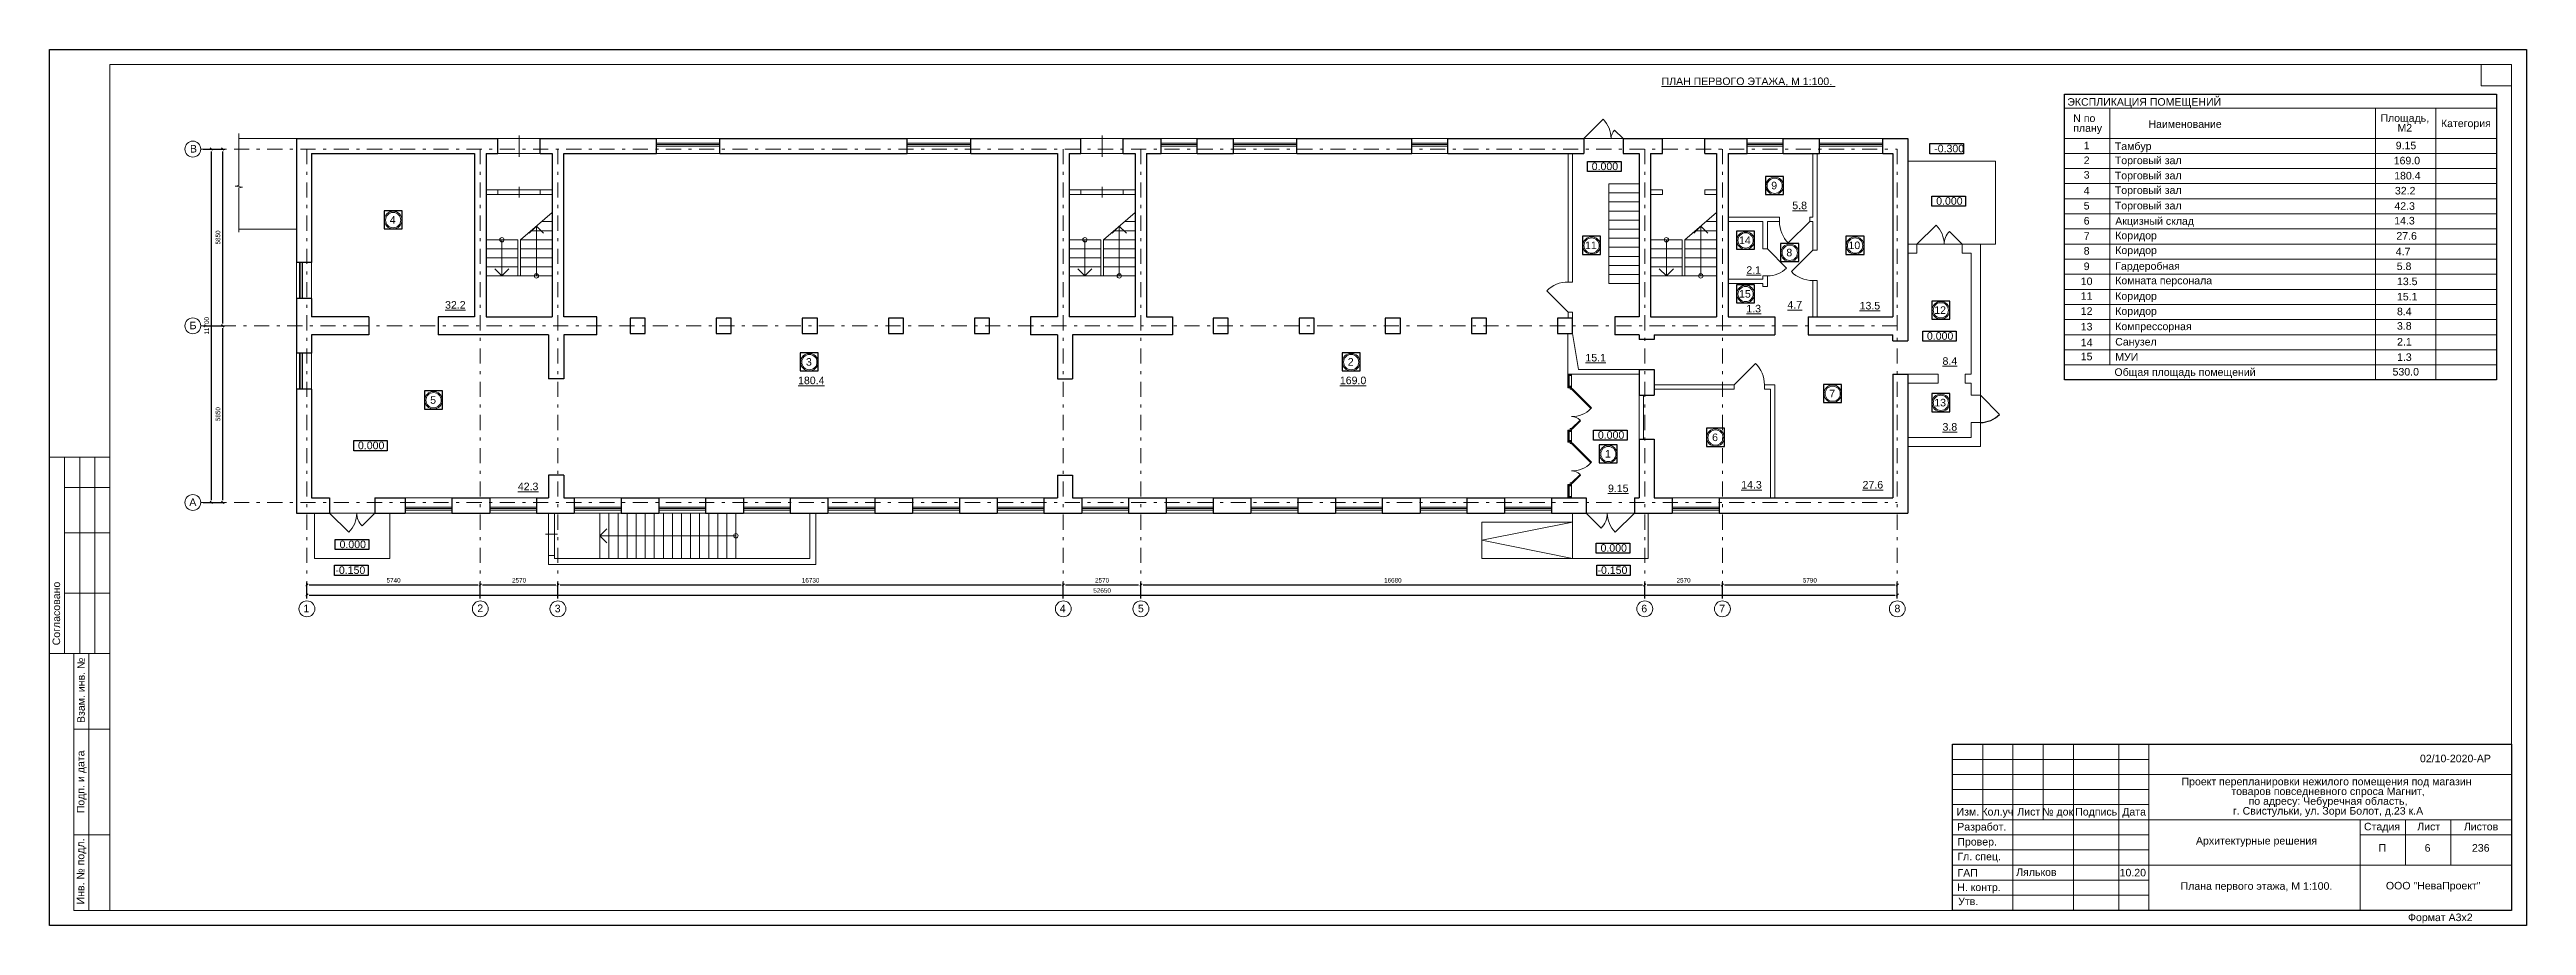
# Model space of a CAD drawing. Header units: metres. Extents: x 0 to 82, y 0 to 29.
import ezdxf
from ezdxf.enums import TextEntityAlignment as Align

# ---------------------------------------------------------------- set-up
doc = ezdxf.new("R2010")
doc.units = ezdxf.units.M
doc.header["$MEASUREMENT"] = 0
doc.linetypes.add('( Dashdot )', pattern=[1.001, 0.5, -0.25, 0.001, -0.25])
doc.linetypes.add('DGN Style 3', pattern=[55.399213, 39.570866, -15.828346])
doc.layers.get('Defpoints').update_dxf_attribs({"lineweight": 0})
doc.layers.add('Level 50', color=7, linetype='Continuous', lineweight=0)
doc.layers.add('Level 63', color=7, linetype='Continuous', lineweight=0)
for name, color, linetype in [('YOLO_FRAME', 1, 'Continuous'), ('YOLO_STAMP', 1, 'Continuous'), ('YOLO_TABLE', 1, 'Continuous')]:
    doc.layers.add(name, color=color, linetype=linetype)
doc.styles.add('GOST 2.304', font='CS_Gost2304.shx')
doc.styles.get("Standard").update_dxf_attribs({"font": 'times.ttf'})
doc.styles.add('Style-Arial', font='arial.ttf')
doc.dimstyles.get("Standard").update_dxf_attribs({"dimtxt": 0.18, "dimasz": 0.18, "dimexe": 0.18, "dimexo": 0.0625, "dimgap": 0.09, "dimtad": 0, "dimtih": 1, "dimtoh": 1, "dimdec": 4, "dimzin": 0, "dimdsep": 46, "dimtxsty": 'STANDARD', "dimcen": 0.09, "dimadec": 0, "dimazin": 0, "dimtfac": 1, "dimtdec": 4, "dimtofl": 0, "dimtmove": 0, "dimatfit": 3, "dimfxl": 1, "dimtolj": 1, "dimtzin": 0, "dimarcsym": 0})

msp = doc.modelspace()

# ---------------------------------------------------------------- texts
at = {"color": 7, "linetype": 'Continuous', "lineweight": 13, "style": 'Style-Arial'}
for s, p in [('%%uПЛАН ПЕРВОГО ЭТАЖА, М 1:100. %%U', (53.36729362, 28.073438)), ('-0.300', (62.39319866, 25.84723814)), ('169.0', (77.60513904, 25.44903185)), ('9.15', (77.67138538, 25.94822924)), ('0.000', (51.05493246, 25.25907761)), ('9', (56.99818271, 24.62222771)), ('180.4', (77.62121926, 24.94983446)), ('0.000', (62.45913852, 24.11114003)), ('42.3', (77.62834434, 23.9440536)), ('32.2', (77.64443535, 24.45165584)), ('4', (11.26434218, 23.48642655)), ('14.3', (77.62238284, 23.45911899)), ('11', (50.83262481, 22.64313437)), ('14', (55.93156533, 22.81174386)), ('8', (57.49841101, 22.40414768)), ('10', (59.55612136, 22.64313437)), ('4.7', (77.67341398, 22.43729249)), ('27.6', (77.69380765, 22.95482775)), ('5.8', (77.70628869, 21.94904688)), ('13.5', (77.71290273, 21.44984949)), ('15', (55.93156533, 21.03723659)), ('12', (62.39551869, 20.49922512)), ('15.1', (77.71290273, 20.94430714)), ('3.8', (77.71290273, 19.9746199)), ('8.4', (77.71290273, 20.45408425)), ('0.000', (62.15219204, 19.64221959)), ('3', (25.04204393, 18.78383391)), ('2', (42.9794392, 18.78383391)), ('Общая площадь помещений', (68.36093312, 18.44540512)), ('530.0', (77.56761309, 18.45751023)), ('5', (12.60097276, 17.52202378)), ('7', (58.91981223, 17.7382286)), ('13', (62.39551869, 17.43482254)), ('0.000', (10.2110447, 16.01713143)), ('0.000', (51.2589174, 16.36370077)), ('1', (51.49266513, 15.74083265)), ('6', (55.04042204, 16.28582946)), ('0.000', (9.60116782, 12.74240336)), ('0.000', (51.3467791, 12.62277139)), ('-0.150', (9.46272125, 11.88887065)), ('-0.150', (51.24625776, 11.88887065)), ('ООО "НеваПроект"', (77.34676678, 1.44331739))]:
    msp.add_text(s, height=0.25, dxfattribs=at).set_placement(p, align=Align.TOP_LEFT)
at = {"color": 7, "lineweight": 13, "style": 'Style-Arial'}
msp.add_text('ЭКСПЛИКАЦИЯ ПОМЕЩЕНИЙ ', height=0.25, dxfattribs=at).set_placement((69.39487634, 27.26559704), align=Align.MIDDLE_CENTER)
at = {"color": 7, "linetype": 'Continuous', "lineweight": 30, "style": 'Style-Arial'}
for s, p in [('В', (4.64949346, 25.83960309)), ('Б', (4.63735719, 19.98960309)), ('А', (4.62764817, 14.13960309)), ('1', (8.40511039, 10.61840291)), ('2', (14.16175443, 10.62633618)), ('3', (16.72416837, 10.61840291)), ('4', (33.44511039, 10.61840291)), ('5', (36.03016928, 10.61840291)), ('6', (52.69511039, 10.61840291)), ('7', (55.27699899, 10.61840291)), ('8', (61.07809501, 10.61840291))]:
    msp.add_text(s, height=0.25, dxfattribs=at).set_placement(p, align=Align.TOP_LEFT)
at = {"color": 7, "linetype": 'Continuous', "lineweight": 0, "style": 'Style-Arial'}
for s, p in [('2', (67.43946313, 25.45777665)), ('1', (67.43946313, 25.94678634)), ('3', (67.43946313, 24.97664651)), ('4', (67.43946313, 24.45301456)), ('5', (67.43946313, 23.95278248)), ('6', (67.43946313, 23.45460386)), ('8', (67.43946313, 22.46002946)), ('7', (67.43946313, 22.9480363)), ('10', (67.43946313, 21.4513389)), ('9', (67.43946313, 21.94811337)), ('11', (67.43946313, 20.965493)), ('12', (67.43946313, 20.46651613)), ('13', (67.43946313, 19.9500313)), ('14', (67.43946313, 19.42425137)), ('15', (67.43946313, 18.96285266)), ('2.1', (77.9585834, 19.45054343)), ('1.3', (77.9585834, 18.9408588))]:
    msp.add_text(s, height=0.25, dxfattribs=at).set_placement(p, align=Align.TOP_CENTER)
for s, p in [('Тамбур', (68.37290442, 25.92550894)), ('Торговый зал', (68.37290442, 25.45553217)), ('Торговый зал', (68.37290442, 24.95553217)), ('Торговый зал', (68.37290442, 24.46968627)), ('Торговый зал', (68.37290442, 23.95895251)), ('Акцизный склад', (68.38652041, 23.44661922)), ('Коридор', (68.38652041, 22.9695273)), ('Коридор', (68.38652041, 22.47963981)), ('Гардеробная', (68.38652041, 21.95702715)), ('Комната персонала', (68.38652041, 21.4783757)), ('Коридор', (68.38652041, 20.96567901)), ('Коридор', (68.38652041, 20.46536839)), ('Компрессорная', (68.38652041, 19.95984619)), ('Санузел', (68.38652041, 19.45016156)), ('МУИ', (68.38652041, 18.95120714))]:
    msp.add_text(s, height=0.25, dxfattribs=at).set_placement(p, align=Align.TOP_LEFT)
at = {"color": 7, "linetype": 'Continuous', "lineweight": 13, "style": 'Style-Arial'}
msp.add_text('02/10-2020-АР', height=0.25, dxfattribs=at).set_placement((79.64900043, 5.65356647), align=Align.TOP_CENTER)
at = {"color": 7, "lineweight": 13, "style": 'Style-Arial'}
msp.add_text('Ляльков', height=0.25, dxfattribs=at).set_placement((65.10662912, 1.89121519), align=Align.TOP_LEFT)
at = {"color": 7, "linetype": 'Continuous', "lineweight": 13, "char_height": 0.25, "style": 'Style-Arial'}
for s, insert, attachment_point, line_spacing_factor in [('N по \\Pплану', (66.99602099, 26.52496745), 4, 0.776524), ('Наименование', (69.48560324, 26.53080387), 4, 0.6), ('\\L5.8', (57.6964321, 23.96430803), 1, 0.6), ('\\L2.1', (56.17400063, 21.82479032), 1, 0.6), ('\\L32.2', (13.09500561, 20.67220562), 1, 0.6), ('\\L1.3', (56.17400063, 20.54745495), 1, 0.6), ('\\L4.7', (57.53535231, 20.67618197), 1, 0.6), ('\\L13.5', (59.92356353, 20.64453857), 1, 0.6), ('\\L15.1', (50.8461481, 18.92309218), 1, 0.6), ('\\L180.4', (24.78065054, 18.1706647), 1, 0.6), ('\\L169.0', (42.71804582, 18.1706647), 1, 0.6), ('\\L8.4', (62.66842817, 18.81173536), 1, 0.6), ('\\L3.8', (62.66842817, 16.63199662), 1, 0.6), ('\\L42.3', (15.50391403, 14.66088286), 1, 0.6), ('\\L9.15', (51.5937861, 14.59693799), 1, 0.6), ('\\L14.3', (56.00379269, 14.71669274), 1, 0.6), ('\\L27.6', (60.02200117, 14.71669274), 1, 0.6), ('Проект перепланировки нежилого помещения под магазин\\P товаров повседневного спроса Магнит,\\P по адресу: Чебуречная область,\\P г. Свистульки, ул. Зори Болот, д.23 к.А', (75.38201296, 4.89113931), 2, 0.776524), ('Архитектурные решения', (73.06244777, 2.76774169), 5, 0.6), ('Плана первого этажа, М 1:100.\\P', (73.06244777, 1.26774169), 5, 0.6)]:
    msp.add_mtext(s, dxfattribs=dict(at, insert=insert, attachment_point=attachment_point, line_spacing_factor=line_spacing_factor))
at = {"color": 7, "linetype": 'Continuous', "lineweight": 0, "char_height": 0.25}
for s, insert, attachment_point, line_spacing_factor, style in [('Площадь,\\PМ2', (77.97226435, 26.8565386), 2, 0.776524, 'Style-Arial'), ('Категория', (79.99565594, 26.68131013), 2, 0.6, 'Style-Arial'), ('\\fArial|b0|i0|c204204|p39;П', (77.22566779, 2.56666577), 5, 0.72, 'GOST 2.304'), ('{\\fArial|b0|i0|c204|p39;6}', (78.72566779, 2.56666577), 5, 0.72, 'GOST 2.304'), ('{\\fArial|b0|i0|c204|p39;236}', (80.4869669, 2.56666577), 5, 0.72, 'GOST 2.304')]:
    msp.add_mtext(s, dxfattribs=dict(at, insert=insert, attachment_point=attachment_point, line_spacing_factor=line_spacing_factor, style=style))
at = {"color": 7, "linetype": 'Continuous', "lineweight": 30, "insert": (68.53135697, 1.87415574), "char_height": 0.25, "attachment_point": 1, "line_spacing_factor": 0.72, "style": 'GOST 2.304'}
msp.add_mtext('\\fArial|b0|i0|c204204|p39;10.20', dxfattribs=at)
at = {"layer": 'Level 63', "color": 7, "linetype": 'Continuous', "lineweight": 0, "style": 'Style-Arial'}
for s, p in [('Согласовано', (0.22445655, 10.32737453)), ('Взам. инв. №', (1.04274068, 7.78431286)), ('Подп. и дата', (1.02985425, 4.75451916)), ('Инв. № подл.', (1.02538963, 1.78660136))]:
    msp.add_text(s, height=0.25002, rotation=90, dxfattribs=at).set_placement(p, align=Align.MIDDLE_CENTER)
for s, p in [('Изм.', (63.50710958, 3.76496266)), ('Разработ.', (63.96900776, 3.26900035)), ('Кол.уч', (64.48442971, 3.76496266)), ('Лист', (65.52282739, 3.76496266)), ('№ док', (66.48172869, 3.76496266)), ('Подпись', (67.75572802, 3.76496266)), ('Дата', (69.01120514, 3.76496266)), ('Стадия', (77.2185065, 3.27496266)), ('Лист', (78.76282739, 3.27496266)), ('Листов', (80.49631844, 3.27496266)), ('Провер.', (63.81437061, 2.77126929)), ('Гл. спец.', (63.88064367, 2.28403948)), ('ГАП', (63.50125525, 1.74253601)), ('Н. контр.', (63.87554277, 1.26496266)), ('Утв.', (63.51959499, 0.79815276)), ('Формат А3х2', (79.14742284, 0.26918181))]:
    msp.add_text(s, height=0.25, dxfattribs=at).set_placement(p, align=Align.MIDDLE_CENTER)

# ---------------------------------------------------------------- blocks, each defined once
blk = doc.blocks.new('_Oblique-1')
at = {"color": 0, "linetype": 'ByBlock', "lineweight": -2}
blk.add_line((0.5, 0.5), (-0.5, -0.5), dxfattribs=at)
blk = doc.blocks.new('*D37')
at = {"color": 0, "linetype": 'Continuous', "lineweight": -2, "transparency": 16777216}
for p, q in [((5.082, 25.703), (5.428, 25.703)), ((5.353, 25.628), (5.353, 14.078)), ((5.082, 14.003), (5.428, 14.003))]:
    blk.add_line(p, q, dxfattribs=at)
at = {"layer": 'Defpoints', "color": 0, "linetype": 'Continuous', "transparency": 16777216}
for p in [(5.007, 25.703), (5.007, 14.003), (5.353, 14.003)]:
    blk.add_point(p, dxfattribs=at)
at = {"color": 0, "linetype": 'Continuous', "lineweight": -2, "transparency": 16777216, "xscale": 0.075, "yscale": 0.075, "zscale": 0.075}
for p, rotation in [((5.353, 25.703), 90), ((5.353, 14.003), 270)]:
    blk.add_blockref('_Oblique-1', p, dxfattribs=dict(at, rotation=rotation))
at = {"color": 0, "linetype": 'Continuous', "lineweight": 0, "transparency": 16777216, "insert": (5.202, 19.853), "char_height": 0.15, "attachment_point": 5, "rotation": 90, "style": 'Style-Arial'}
blk.add_mtext('\\A1;11700', dxfattribs=at)
blk = doc.blocks.new('*D38')
at = {"color": 0, "linetype": 'Continuous', "lineweight": -2, "transparency": 16777216}
for p, q in [((5.082, 25.703), (5.804, 25.703)), ((5.729, 25.628), (5.729, 19.928)), ((5.082, 19.853), (5.804, 19.853))]:
    blk.add_line(p, q, dxfattribs=at)
at = {"layer": 'Defpoints', "color": 0, "linetype": 'Continuous', "transparency": 16777216}
for p in [(5.007, 25.703), (5.007, 19.853), (5.729, 19.853)]:
    blk.add_point(p, dxfattribs=at)
at = {"color": 0, "linetype": 'Continuous', "lineweight": -2, "transparency": 16777216, "xscale": 0.075, "yscale": 0.075, "zscale": 0.075}
for p, rotation in [((5.729, 25.703), 90), ((5.729, 19.853), 270)]:
    blk.add_blockref('_Oblique-1', p, dxfattribs=dict(at, rotation=rotation))
at = {"color": 0, "linetype": 'Continuous', "lineweight": 0, "transparency": 16777216, "insert": (5.578, 22.778), "char_height": 0.15, "attachment_point": 5, "rotation": 90, "style": 'Style-Arial'}
blk.add_mtext('\\A1;5850', dxfattribs=at)
blk = doc.blocks.new('*D39')
at = {"color": 0, "linetype": 'Continuous', "lineweight": -2, "transparency": 16777216}
for p, q in [((8.521, 10.82), (8.521, 11.013)), ((8.596, 10.938), (61.096, 10.938)), ((61.171, 10.82), (61.171, 11.013))]:
    blk.add_line(p, q, dxfattribs=at)
at = {"layer": 'Defpoints', "color": 0, "linetype": 'Continuous', "transparency": 16777216}
for p in [(8.521, 10.745), (61.171, 10.938), (61.171, 10.745)]:
    blk.add_point(p, dxfattribs=at)
at = {"color": 0, "linetype": 'Continuous', "lineweight": -2, "transparency": 16777216, "xscale": 0.075, "yscale": 0.075, "zscale": 0.075, "rotation": 180}
blk.add_blockref('_Oblique-1', (8.521, 10.938), dxfattribs=at)
at = {"color": 0, "linetype": 'Continuous', "lineweight": -2, "transparency": 16777216, "xscale": 0.075, "yscale": 0.075, "zscale": 0.075}
blk.add_blockref('_Oblique-1', (61.171, 10.938), dxfattribs=at)
at = {"color": 0, "linetype": 'Continuous', "lineweight": 0, "transparency": 16777216, "insert": (34.846, 11.09), "char_height": 0.15, "attachment_point": 5, "style": 'Style-Arial'}
blk.add_mtext('\\A1;52650', dxfattribs=at)
blk = doc.blocks.new('*D40')
at = {"color": 0, "linetype": 'Continuous', "lineweight": -2, "transparency": 16777216}
for p, q in [((8.521, 10.82), (8.521, 11.35)), ((8.596, 11.275), (14.186, 11.275)), ((14.261, 10.82), (14.261, 11.35))]:
    blk.add_line(p, q, dxfattribs=at)
at = {"layer": 'Defpoints', "color": 0, "linetype": 'Continuous', "transparency": 16777216}
for p in [(8.521, 10.745), (14.261, 11.275), (14.261, 10.745)]:
    blk.add_point(p, dxfattribs=at)
at = {"color": 0, "linetype": 'Continuous', "lineweight": -2, "transparency": 16777216, "xscale": 0.075, "yscale": 0.075, "zscale": 0.075, "rotation": 180}
blk.add_blockref('_Oblique-1', (8.521, 11.275), dxfattribs=at)
at = {"color": 0, "linetype": 'Continuous', "lineweight": -2, "transparency": 16777216, "xscale": 0.075, "yscale": 0.075, "zscale": 0.075}
blk.add_blockref('_Oblique-1', (14.261, 11.275), dxfattribs=at)
at = {"color": 0, "linetype": 'Continuous', "lineweight": 0, "transparency": 16777216, "insert": (11.391, 11.427), "char_height": 0.15, "attachment_point": 5, "style": 'Style-Arial'}
blk.add_mtext('\\A1;5740', dxfattribs=at)
blk = doc.blocks.new('*D30')
at = {"color": 0, "linetype": 'Continuous', "lineweight": -2, "transparency": 16777216}
for p, q in [((5.082, 19.853), (5.804, 19.853)), ((5.729, 19.778), (5.729, 14.078)), ((5.082, 14.003), (5.804, 14.003))]:
    blk.add_line(p, q, dxfattribs=at)
at = {"layer": 'Defpoints', "color": 0, "linetype": 'Continuous', "transparency": 16777216}
for p in [(5.007, 19.853), (5.007, 14.003), (5.729, 14.003)]:
    blk.add_point(p, dxfattribs=at)
at = {"color": 0, "linetype": 'Continuous', "lineweight": -2, "transparency": 16777216, "xscale": 0.075, "yscale": 0.075, "zscale": 0.075}
for p, rotation in [((5.729, 19.853), 90), ((5.729, 14.003), 270)]:
    blk.add_blockref('_Oblique-1', p, dxfattribs=dict(at, rotation=rotation))
at = {"color": 0, "linetype": 'Continuous', "lineweight": 0, "transparency": 16777216, "insert": (5.578, 16.928), "char_height": 0.15, "attachment_point": 5, "rotation": 90, "style": 'Style-Arial'}
blk.add_mtext('\\A1;5850', dxfattribs=at)
blk = doc.blocks.new('*D31')
at = {"color": 0, "linetype": 'Continuous', "lineweight": -2, "transparency": 16777216}
for p, q in [((14.261, 10.82), (14.261, 11.35)), ((14.336, 11.275), (16.756, 11.275)), ((16.831, 10.82), (16.831, 11.35))]:
    blk.add_line(p, q, dxfattribs=at)
at = {"layer": 'Defpoints', "color": 0, "linetype": 'Continuous', "transparency": 16777216}
for p in [(14.261, 10.745), (16.831, 11.275), (16.831, 10.745)]:
    blk.add_point(p, dxfattribs=at)
at = {"color": 0, "linetype": 'Continuous', "lineweight": -2, "transparency": 16777216, "xscale": 0.075, "yscale": 0.075, "zscale": 0.075, "rotation": 180}
blk.add_blockref('_Oblique-1', (14.261, 11.275), dxfattribs=at)
at = {"color": 0, "linetype": 'Continuous', "lineweight": -2, "transparency": 16777216, "xscale": 0.075, "yscale": 0.075, "zscale": 0.075}
blk.add_blockref('_Oblique-1', (16.831, 11.275), dxfattribs=at)
at = {"color": 0, "linetype": 'Continuous', "lineweight": 0, "transparency": 16777216, "insert": (15.546, 11.427), "char_height": 0.15, "attachment_point": 5, "style": 'Style-Arial'}
blk.add_mtext('\\A1;2570', dxfattribs=at)
blk = doc.blocks.new('*D32')
at = {"color": 0, "linetype": 'Continuous', "lineweight": -2, "transparency": 16777216}
for p, q in [((16.831, 10.82), (16.831, 11.35)), ((16.906, 11.275), (33.486, 11.275)), ((33.561, 10.82), (33.561, 11.35))]:
    blk.add_line(p, q, dxfattribs=at)
at = {"layer": 'Defpoints', "color": 0, "linetype": 'Continuous', "transparency": 16777216}
for p in [(16.831, 10.745), (33.561, 11.275), (33.561, 10.745)]:
    blk.add_point(p, dxfattribs=at)
at = {"color": 0, "linetype": 'Continuous', "lineweight": -2, "transparency": 16777216, "xscale": 0.075, "yscale": 0.075, "zscale": 0.075, "rotation": 180}
blk.add_blockref('_Oblique-1', (16.831, 11.275), dxfattribs=at)
at = {"color": 0, "linetype": 'Continuous', "lineweight": -2, "transparency": 16777216, "xscale": 0.075, "yscale": 0.075, "zscale": 0.075}
blk.add_blockref('_Oblique-1', (33.561, 11.275), dxfattribs=at)
at = {"color": 0, "linetype": 'Continuous', "lineweight": 0, "transparency": 16777216, "insert": (25.196, 11.427), "char_height": 0.15, "attachment_point": 5, "style": 'Style-Arial'}
blk.add_mtext('\\A1;16730', dxfattribs=at)
blk = doc.blocks.new('*D33')
at = {"color": 0, "linetype": 'Continuous', "lineweight": -2, "transparency": 16777216}
for p, q in [((33.561, 10.82), (33.561, 11.35)), ((33.636, 11.275), (36.056, 11.275)), ((36.131, 10.82), (36.131, 11.35))]:
    blk.add_line(p, q, dxfattribs=at)
at = {"layer": 'Defpoints', "color": 0, "linetype": 'Continuous', "transparency": 16777216}
for p in [(33.561, 10.745), (36.131, 11.275), (36.131, 10.745)]:
    blk.add_point(p, dxfattribs=at)
at = {"color": 0, "linetype": 'Continuous', "lineweight": -2, "transparency": 16777216, "xscale": 0.075, "yscale": 0.075, "zscale": 0.075, "rotation": 180}
blk.add_blockref('_Oblique-1', (33.561, 11.275), dxfattribs=at)
at = {"color": 0, "linetype": 'Continuous', "lineweight": -2, "transparency": 16777216, "xscale": 0.075, "yscale": 0.075, "zscale": 0.075}
blk.add_blockref('_Oblique-1', (36.131, 11.275), dxfattribs=at)
at = {"color": 0, "linetype": 'Continuous', "lineweight": 0, "transparency": 16777216, "insert": (34.846, 11.427), "char_height": 0.15, "attachment_point": 5, "style": 'Style-Arial'}
blk.add_mtext('\\A1;2570', dxfattribs=at)
blk = doc.blocks.new('*D34')
at = {"color": 0, "linetype": 'Continuous', "lineweight": -2, "transparency": 16777216}
for p, q in [((36.131, 10.82), (36.131, 11.35)), ((36.206, 11.275), (52.736, 11.275)), ((52.811, 10.82), (52.811, 11.35))]:
    blk.add_line(p, q, dxfattribs=at)
at = {"layer": 'Defpoints', "color": 0, "linetype": 'Continuous', "transparency": 16777216}
for p in [(36.131, 10.745), (52.811, 11.275), (52.811, 10.745)]:
    blk.add_point(p, dxfattribs=at)
at = {"color": 0, "linetype": 'Continuous', "lineweight": -2, "transparency": 16777216, "xscale": 0.075, "yscale": 0.075, "zscale": 0.075, "rotation": 180}
blk.add_blockref('_Oblique-1', (36.131, 11.275), dxfattribs=at)
at = {"color": 0, "linetype": 'Continuous', "lineweight": -2, "transparency": 16777216, "xscale": 0.075, "yscale": 0.075, "zscale": 0.075}
blk.add_blockref('_Oblique-1', (52.811, 11.275), dxfattribs=at)
at = {"color": 0, "linetype": 'Continuous', "lineweight": 0, "transparency": 16777216, "insert": (44.471, 11.427), "char_height": 0.15, "attachment_point": 5, "style": 'Style-Arial'}
blk.add_mtext('\\A1;16680', dxfattribs=at)
blk = doc.blocks.new('*D35')
at = {"color": 0, "linetype": 'Continuous', "lineweight": -2, "transparency": 16777216}
for p, q in [((52.811, 10.82), (52.811, 11.35)), ((52.886, 11.275), (55.306, 11.275)), ((55.381, 10.82), (55.381, 11.35))]:
    blk.add_line(p, q, dxfattribs=at)
at = {"layer": 'Defpoints', "color": 0, "linetype": 'Continuous', "transparency": 16777216}
for p in [(52.811, 10.745), (55.381, 11.275), (55.381, 10.745)]:
    blk.add_point(p, dxfattribs=at)
at = {"color": 0, "linetype": 'Continuous', "lineweight": -2, "transparency": 16777216, "xscale": 0.075, "yscale": 0.075, "zscale": 0.075, "rotation": 180}
blk.add_blockref('_Oblique-1', (52.811, 11.275), dxfattribs=at)
at = {"color": 0, "linetype": 'Continuous', "lineweight": -2, "transparency": 16777216, "xscale": 0.075, "yscale": 0.075, "zscale": 0.075}
blk.add_blockref('_Oblique-1', (55.381, 11.275), dxfattribs=at)
at = {"color": 0, "linetype": 'Continuous', "lineweight": 0, "transparency": 16777216, "insert": (54.096, 11.427), "char_height": 0.15, "attachment_point": 5, "style": 'Style-Arial'}
blk.add_mtext('\\A1;2570', dxfattribs=at)
blk = doc.blocks.new('*D36')
at = {"color": 0, "linetype": 'Continuous', "lineweight": -2, "transparency": 16777216}
for p, q in [((55.381, 10.82), (55.381, 11.35)), ((55.456, 11.275), (61.096, 11.275)), ((61.171, 10.82), (61.171, 11.35))]:
    blk.add_line(p, q, dxfattribs=at)
at = {"layer": 'Defpoints', "color": 0, "linetype": 'Continuous', "transparency": 16777216}
for p in [(55.381, 10.745), (61.171, 11.275), (61.171, 10.745)]:
    blk.add_point(p, dxfattribs=at)
at = {"color": 0, "linetype": 'Continuous', "lineweight": -2, "transparency": 16777216, "xscale": 0.075, "yscale": 0.075, "zscale": 0.075, "rotation": 180}
blk.add_blockref('_Oblique-1', (55.381, 11.275), dxfattribs=at)
at = {"color": 0, "linetype": 'Continuous', "lineweight": -2, "transparency": 16777216, "xscale": 0.075, "yscale": 0.075, "zscale": 0.075}
blk.add_blockref('_Oblique-1', (61.171, 11.275), dxfattribs=at)
at = {"color": 0, "linetype": 'Continuous', "lineweight": 0, "transparency": 16777216, "insert": (58.276, 11.427), "char_height": 0.15, "attachment_point": 5, "style": 'Style-Arial'}
blk.add_mtext('\\A1;5790', dxfattribs=at)

# ---------------------------------------------------------------- dimensions: what is measured, and where the dimension line sits
at = {"color": 5, "linetype": 'Continuous', "lineweight": 0}
for base, p1, p2, picture, middle in [((5.35322844, 14.00288994), (5.00688167, 25.70288994), (5.00688167, 14.00288994), '*D37', (5.20164249, 19.85288994)), ((5.72929208, 19.85288994), (5.00688167, 25.70288994), (5.00688167, 19.85288994), '*D38', (5.57770613, 22.77788994)), ((5.72929208, 14.00288994), (5.00688167, 19.85288994), (5.00688167, 14.00288994), '*D30', (5.57770613, 16.92788994))]:
    dim = msp.add_linear_dim(base=base, p1=p1, p2=p2, angle=270, dimstyle='Standard', override={"dimtxt": 0.15, "dimasz": 0.075, "dimexe": 0.075, "dimexo": 0.075, "dimgap": 0.075, "dimtad": 1, "dimtih": 0, "dimtoh": 0, "dimlfac": 1000, "dimzin": 11, "dimtxsty": 'Style-Arial', "dimblk": '_Oblique-1', "dimtzin": 11}, dxfattribs=at)
    dim.commit()
    dim.dimension.update_dxf_attribs({"geometry": picture, "text_midpoint": middle})
for base, p1, p2, picture, middle in [((14.26098845, 11.27503817), (8.52098845, 10.74504521), (14.26098845, 10.74504521), '*D40', (11.39098845, 11.42662412)), ((16.83098845, 11.27503817), (14.26098845, 10.74504521), (16.83098845, 10.74504521), '*D31', (15.54598845, 11.42662412)), ((33.56098845, 11.27503817), (16.83098845, 10.74504521), (33.56098845, 10.74504521), '*D32', (25.19598845, 11.42667528)), ((36.13098845, 11.27503817), (33.56098845, 10.74504521), (36.13098845, 10.74504521), '*D33', (34.84598845, 11.42662412)), ((52.81098845, 11.27503817), (36.13098845, 10.74504521), (52.81098845, 10.74504521), '*D34', (44.47098845, 11.42662412)), ((55.38098845, 11.27503817), (52.81098845, 10.74504521), (55.38098845, 10.74504521), '*D35', (54.09598845, 11.42662412)), ((61.17098845, 11.27503817), (55.38098845, 10.74504521), (61.17098845, 10.74504521), '*D36', (58.27598845, 11.42662412)), ((61.1709884483, 10.9380099353), (8.5209884483, 10.745045205), (61.1709884483, 10.745045205), '*D39', (34.8459884483, 11.0895958835))]:
    dim = msp.add_linear_dim(base=base, p1=p1, p2=p2, dimstyle='Standard', override={"dimtxt": 0.15, "dimasz": 0.075, "dimexe": 0.075, "dimexo": 0.075, "dimgap": 0.075, "dimtad": 1, "dimtih": 0, "dimtoh": 0, "dimlfac": 1000, "dimzin": 11, "dimtxsty": 'Style-Arial', "dimblk": '_Oblique-1', "dimtzin": 11}, dxfattribs=at)
    dim.commit()
    dim.dimension.update_dxf_attribs({"geometry": picture, "text_midpoint": middle})

# ---------------------------------------------------------------- linework, layer by layer
at = {"color": 7, "linetype": 'Continuous', "lineweight": 13}
for p, q in [((50.79598845, 26.05288994), (51.43238455, 26.68928604)), ((52.09598845, 26.05288994), (51.81314574, 26.33573265)), ((66.70206534, 27.05987877), (81.00305322, 27.05987877)), ((66.70206534, 27.05987877), (66.70206534, 18.05987877)), ((68.20206534, 27.05987877), (68.20206534, 18.55987877)), ((77.00305322, 27.05987877), (77.00305322, 18.05987877)), ((79.00305322, 27.05987877), (79.00305322, 18.05987877)), ((81.00305322, 27.05987877), (81.00305322, 18.05987877)), ((50.27098845, 25.55288994), (50.27098845, 21.30288994)), ((50.42098845, 25.55288994), (50.42098845, 21.30288994)), ((58.37098845, 25.55288994), (58.37098845, 23.45288994)), ((58.52098845, 25.55288994), (58.52098845, 22.35288994)), ((66.70206534, 26.05987877), (81.00305322, 26.05987877)), ((14.45098845, 24.35288994), (14.84598845, 24.35288994)), ((14.45098845, 24.20288994), (14.84598845, 24.20288994)), ((14.84598845, 24.35288994), (14.84598845, 24.20288994)), ((16.24598845, 24.35288994), (16.24598845, 24.20288994)), ((16.24598845, 24.35288994), (16.64098845, 24.35288994)), ((16.24598845, 24.20288994), (16.64098845, 24.20288994)), ((33.75098845, 24.35288994), (34.14598845, 24.35288994)), ((33.75098845, 24.20288994), (34.14598845, 24.20288994)), ((34.14598845, 24.35288994), (34.14598845, 24.20288994)), ((35.54598845, 24.35288994), (35.54598845, 24.20288994)), ((35.54598845, 24.35288994), (35.94098845, 24.35288994)), ((35.54598845, 24.20288994), (35.94098845, 24.20288994)), ((51.62098845, 24.55288994), (52.62098845, 24.55288994)), ((51.62098845, 24.55288994), (51.62098845, 21.25288994)), ((53.00098845, 24.35288994), (53.39598845, 24.35288994)), ((53.00098845, 24.20288994), (53.39598845, 24.20288994)), ((53.39598845, 24.35288994), (53.39598845, 24.20288994)), ((54.79598845, 24.35288994), (54.79598845, 24.20288994)), ((54.79598845, 24.35288994), (55.19098845, 24.35288994)), ((54.79598845, 24.20288994), (55.19098845, 24.20288994)), ((55.57098845, 23.45288994), (57.27098845, 23.45288994)), ((55.57098845, 23.30288994), (56.72098845, 23.30288994)), ((56.72098845, 23.30288994), (56.72098845, 22.40288994)), ((56.87098845, 23.30288994), (56.87098845, 22.40288994)), ((56.87098845, 23.30288994), (57.27098845, 23.30288994)), ((57.27098845, 23.45288994), (57.27098845, 23.30288994)), ((58.27098845, 23.30288994), (57.56388167, 22.59578316)), ((58.27098845, 23.45288994), (58.27098845, 23.30288994)), ((58.27098845, 23.45288994), (58.37098845, 23.45288994)), ((58.27098845, 23.30288994), (58.37098845, 23.30288994)), ((58.37098845, 23.30288994), (58.37098845, 22.35288994)), ((61.82098845, 22.55288994), (62.45849172, 23.1903932)), ((63.32098845, 22.55288994), (62.89783154, 22.97604684)), ((56.72098845, 22.40288994), (56.87098845, 22.40288994)), ((56.87098845, 22.40288994), (57.50738455, 21.76649383)), ((58.37098845, 22.35288994), (57.66388167, 21.64578316)), ((58.37098845, 22.35288994), (58.52098845, 22.35288994)), ((61.82098845, 22.25288994), (61.52098845, 22.25288994)), ((61.82098845, 22.55288994), (61.82098845, 22.25288994)), ((63.32098845, 22.55288994), (63.32098845, 22.25288994)), ((63.62098845, 22.25288994), (63.32098845, 22.25288994)), ((55.57098845, 21.40288994), (56.72098845, 21.40288994)), ((56.72098845, 21.50288994), (56.87098845, 21.50288994)), ((56.72098845, 21.50288994), (56.72098845, 21.40288994)), ((56.87098845, 21.50288994), (56.87098845, 21.15288994)), ((58.37098845, 21.35288994), (58.52098845, 21.35288994)), ((58.37098845, 21.35288994), (58.37098845, 20.15288994)), ((58.52098845, 21.35288994), (58.52098845, 20.15288994)), ((50.27098845, 20.30288994), (49.56388167, 21.00999672)), ((50.27098845, 21.30288994), (50.42098845, 21.30288994)), ((51.62098845, 21.25288994), (52.62098845, 21.25288994)), ((55.57098845, 21.25288994), (56.72098845, 21.25288994)), ((56.72098845, 21.25288994), (56.72098845, 21.15288994)), ((56.72098845, 21.15288994), (56.87098845, 21.15288994)), ((50.27098845, 20.30288994), (50.42098845, 20.30288994)), ((50.27098845, 20.30288994), (50.27098845, 20.10288994)), ((50.42098845, 20.30288994), (50.42098845, 20.10288994)), ((50.26891939, 19.60288994), (50.26891939, 18.25288994)), ((50.42098845, 19.60288994), (50.62098845, 18.40288994)), ((52.62098845, 18.25288994), (50.26891939, 18.25288994)), ((50.38891939, 18.22788994), (50.26891939, 18.22788994)), ((52.62098845, 18.40288994), (50.62098845, 18.40288994)), ((55.77098845, 17.90288994), (56.47809523, 18.60999672)), ((62.52098845, 18.25288994), (61.52098845, 18.25288994)), ((62.52098845, 18.25288994), (62.52098845, 17.95288994)), ((63.62098845, 18.25288994), (63.42098845, 18.25288994)), ((63.42098845, 18.25288994), (63.42098845, 17.95288994)), ((66.70206534, 18.55987877), (81.00305322, 18.55987877)), ((66.70206534, 18.05987877), (81.00305322, 18.05987877)), ((50.38891939, 17.82788994), (50.26891939, 17.82788994)), ((52.62098845, 17.55288994), (52.62098845, 16.10288994)), ((52.77098845, 17.55288994), (52.77098845, 16.10288994)), ((53.12098845, 17.90288994), (55.77098845, 17.90288994)), ((53.12098845, 17.75288994), (55.77098845, 17.75288994)), ((55.77098845, 17.90288994), (55.77098845, 17.75288994)), ((56.77098845, 17.90288994), (56.77098845, 17.75288994)), ((56.77098845, 17.90288994), (57.12098845, 17.90288994)), ((56.77098845, 17.75288994), (56.97098845, 17.75288994)), ((56.97098845, 17.75288994), (56.97098845, 14.15288994)), ((57.12098845, 17.90288994), (57.12098845, 14.15288994)), ((62.52098845, 17.95288994), (61.52098845, 17.95288994)), ((63.62098845, 17.95288994), (63.42098845, 17.95288994)), ((63.92098845, 17.55288994), (63.62098845, 17.55288994)), ((63.92098845, 17.55288994), (64.55738455, 16.91649383)), ((63.92098845, 16.65288994), (63.62098845, 16.65288994)), ((50.38891939, 16.37788994), (50.26891939, 16.37788994)), ((50.38891939, 16.02788994), (50.26891939, 16.02788994)), ((63.62098845, 16.15288994), (61.52098845, 16.15288994)), ((63.92098845, 15.85288994), (61.52098845, 15.85288994)), ((50.38891939, 14.57788994), (50.26891939, 14.57788994)), ((50.38891939, 14.17788994), (50.26891939, 14.17788994)), ((9.27098845, 13.65288994), (9.90738455, 13.01649383)), ((10.77098845, 13.65288994), (10.34672438, 13.22862587)), ((18.22098845, 12.15288994), (18.22098845, 13.65288994)), ((22.72098845, 12.15288994), (22.72098845, 13.65288994)), ((25.17098845, 13.65288994), (25.17098845, 12.15288994)), ((25.37098845, 13.65288994), (25.37098845, 11.95288994)), ((50.87098845, 13.65288994), (51.3659632, 13.15791519)), ((52.47098845, 13.65288994), (51.83459235, 13.01649383)), ((16.52098845, 12.25288994), (16.52098845, 11.95288994)), ((16.52098845, 12.25288994), (16.72098845, 12.25288994)), ((16.52098845, 11.95288994), (25.37098845, 11.95288994)), ((16.72098845, 12.25288994), (16.72098845, 12.15288994)), ((16.72098845, 12.15288994), (25.17098845, 12.15288994))]:
    msp.add_line(p, q, dxfattribs=at)
at = {"color": 1, "linetype": '( Dashdot )', "lineweight": 0}
for p, q in [((5.00688167, 25.70288994), (61.17098845, 25.70288994)), ((8.52098845, 25.70288994), (8.52098845, 10.74504521)), ((14.26098845, 25.70288994), (14.26098845, 10.74504521)), ((16.83098845, 25.70288994), (16.83098845, 10.74504521)), ((33.56098845, 25.70288994), (33.56098845, 10.74504521)), ((36.13098845, 25.70288994), (36.13098845, 10.74504521)), ((52.81098845, 25.70288994), (52.81098845, 10.74504521)), ((55.38098845, 25.70288994), (55.38098845, 10.74504521)), ((61.17098845, 25.70288994), (61.17098845, 10.74504521)), ((61.17098845, 19.85288994), (5.00688167, 19.85288994)), ((5.00688167, 14.00288994), (61.17098845, 14.00288994))]:
    msp.add_line(p, q, dxfattribs=at)
at = {"color": 7, "linetype": 'DGN Style 3', "lineweight": 0}
for p, q in [((8.17098845, 26.05288994), (6.27159399, 26.05288994)), ((8.17098845, 23.05288994), (6.27159399, 23.05288994))]:
    msp.add_line(p, q, dxfattribs=at)
at = {"color": 7, "linetype": 'Continuous', "lineweight": 30}
for p, q in [((8.17098845, 26.05288994), (14.84598845, 26.05288994)), ((8.17098845, 26.05288994), (8.17098845, 21.95288994)), ((8.67098845, 25.55288994), (14.07098845, 25.55288994)), ((8.67098845, 25.55288994), (8.67098845, 21.95288994)), ((14.07098845, 25.55288994), (14.07098845, 20.15288994)), ((14.45098845, 25.55288994), (14.45098845, 20.15288994)), ((14.45098845, 25.55288994), (14.84598845, 25.55288994)), ((14.84598845, 25.55288994), (14.84598845, 26.05288994)), ((16.24598845, 25.55288994), (16.24598845, 26.05288994)), ((16.24598845, 26.05288994), (20.09598845, 26.05288994)), ((16.24598845, 25.55288994), (16.64098845, 25.55288994)), ((16.64098845, 25.55288994), (16.64098845, 20.15288994)), ((17.02098845, 20.15288994), (17.02098845, 25.55288994)), ((17.02098845, 25.55288994), (20.09598845, 25.55288994)), ((20.09598845, 25.55288994), (20.09598845, 26.05288994)), ((22.19598845, 25.55288994), (22.19598845, 26.05288994)), ((22.19598845, 26.05288994), (28.39598845, 26.05288994)), ((22.19598845, 25.55288994), (28.39598845, 25.55288994)), ((28.39598845, 25.55288994), (28.39598845, 26.05288994)), ((30.49598845, 25.55288994), (30.49598845, 26.05288994)), ((30.49598845, 26.05288994), (34.14598845, 26.05288994)), ((30.49598845, 25.55288994), (33.37098845, 25.55288994)), ((33.37098845, 25.55288994), (33.37098845, 20.15288994)), ((33.75098845, 25.55288994), (33.75098845, 20.15288994)), ((33.75098845, 25.55288994), (34.14598845, 25.55288994)), ((34.14598845, 25.55288994), (34.14598845, 26.05288994)), ((35.54598845, 25.55288994), (35.54598845, 26.05288994)), ((35.54598845, 26.05288994), (36.79598845, 26.05288994)), ((35.54598845, 25.55288994), (35.94098845, 25.55288994)), ((35.94098845, 25.55288994), (35.94098845, 20.15288994)), ((36.32098845, 25.55288994), (36.32098845, 20.15288994)), ((36.32098845, 25.55288994), (36.79598845, 25.55288994)), ((36.79598845, 25.55288994), (36.79598845, 26.05288994)), ((37.99598845, 25.55288994), (37.99598845, 26.05288994)), ((37.99598845, 26.05288994), (39.19598845, 26.05288994)), ((37.99598845, 25.55288994), (39.19598845, 25.55288994)), ((39.19598845, 25.55288994), (39.19598845, 26.05288994)), ((41.29598845, 25.55288994), (41.29598845, 26.05288994)), ((41.29598845, 26.05288994), (45.09598845, 26.05288994)), ((41.29598845, 25.55288994), (45.09598845, 25.55288994)), ((45.09598845, 25.55288994), (45.09598845, 26.05288994)), ((46.29598845, 25.55288994), (46.29598845, 26.05288994)), ((46.29598845, 26.05288994), (50.79598845, 26.05288994)), ((46.29598845, 25.55288994), (50.79598845, 25.55288994)), ((50.79598845, 26.05288994), (50.79598845, 25.55288994)), ((52.09598845, 26.05288994), (52.09598845, 25.55288994)), ((52.09598845, 26.05288994), (53.39598845, 26.05288994)), ((52.09598845, 25.55288994), (52.62098845, 25.55288994)), ((52.62098845, 25.55288994), (52.62098845, 20.15288994)), ((53.00098845, 25.55288994), (53.39598845, 25.55288994)), ((53.00098845, 25.55288994), (53.00098845, 20.15288994)), ((53.39598845, 25.55288994), (53.39598845, 26.05288994)), ((54.79598845, 25.55288994), (54.79598845, 26.05288994)), ((54.79598845, 26.05288994), (56.19598845, 26.05288994)), ((54.79598845, 25.55288994), (55.19098845, 25.55288994)), ((55.19098845, 25.55288994), (55.19098845, 20.15288994)), ((55.57098845, 25.55288994), (55.57098845, 20.15288994)), ((55.57098845, 25.55288994), (56.19598845, 25.55288994)), ((56.19598845, 25.55288994), (56.19598845, 26.05288994)), ((57.39598845, 25.55288994), (57.39598845, 26.05288994)), ((57.39598845, 26.05288994), (58.59598845, 26.05288994)), ((57.39598845, 25.55288994), (58.59598845, 25.55288994)), ((58.59598845, 25.55288994), (58.59598845, 26.05288994)), ((60.69598845, 25.55288994), (60.69598845, 26.05288994)), ((60.69598845, 26.05288994), (61.52098845, 26.05288994)), ((60.69598845, 25.55288994), (61.02098845, 25.55288994)), ((61.02098845, 25.55288994), (61.02098845, 20.15288994)), ((61.52098845, 26.05288994), (61.52098845, 19.35288994)), ((8.67098845, 21.95288994), (8.17098845, 21.95288994)), ((8.67098845, 20.75288994), (8.17098845, 20.75288994)), ((8.17098845, 20.75288994), (8.17098845, 18.95288994)), ((8.67098845, 20.75288994), (8.67098845, 20.15288994)), ((10.57098845, 20.15288994), (8.67098845, 20.15288994)), ((10.57098845, 20.15288994), (10.57098845, 19.55288994)), ((12.87098845, 20.15288994), (12.87098845, 19.55288994)), ((14.07098845, 20.15288994), (12.87098845, 20.15288994)), ((14.45098845, 20.15288994), (16.64098845, 20.15288994)), ((18.12098845, 20.15288994), (17.02098845, 20.15288994)), ((18.12098845, 19.55288994), (18.12098845, 20.15288994)), ((33.37098845, 20.15288994), (32.47098845, 20.15288994)), ((32.47098845, 20.15288994), (32.47098845, 19.55288994)), ((35.94098845, 20.15288994), (33.75098845, 20.15288994)), ((36.32098845, 20.15288994), (37.17098845, 20.15288994)), ((37.17098845, 20.15288994), (37.17098845, 19.55288994)), ((51.82098845, 20.15288994), (51.82098845, 19.55288994)), ((52.62098845, 20.15288994), (51.82098845, 20.15288994)), ((53.00098845, 20.15288994), (55.19098845, 20.15288994)), ((55.57098845, 20.15288994), (57.12098845, 20.15288994)), ((57.12098845, 20.15288994), (57.12098845, 19.55288994)), ((58.22098845, 20.15288994), (58.22098845, 19.55288994)), ((58.22098845, 20.15288994), (61.02098845, 20.15288994)), ((8.67098845, 18.95288994), (8.17098845, 18.95288994)), ((8.67098845, 19.55288994), (8.67098845, 18.95288994)), ((10.57098845, 19.55288994), (8.67098845, 19.55288994)), ((16.52098845, 19.55288994), (12.87098845, 19.55288994)), ((16.52098845, 19.55288994), (16.52098845, 18.10288994)), ((18.12098845, 19.55288994), (17.02098845, 19.55288994)), ((17.02098845, 19.55288994), (17.02098845, 18.10288994)), ((33.37098845, 19.55288994), (32.47098845, 19.55288994)), ((33.37098845, 19.55288994), (33.37098845, 18.10288994)), ((33.87098845, 19.55288994), (33.87098845, 18.10288994)), ((37.17098845, 19.55288994), (33.87098845, 19.55288994)), ((52.62098845, 19.55288994), (51.82098845, 19.55288994)), ((52.62098845, 19.55288994), (52.62098845, 19.40288994)), ((53.12098845, 19.40288994), (52.62098845, 19.40288994)), ((53.12098845, 19.55288994), (57.12098845, 19.55288994)), ((53.12098845, 19.55288994), (53.12098845, 19.40288994)), ((58.22098845, 19.55288994), (61.02098845, 19.55288994)), ((61.02098845, 19.35288994), (61.02098845, 19.55288994)), ((61.02098845, 19.35288994), (61.52098845, 19.35288994)), ((17.02098845, 18.10288994), (16.52098845, 18.10288994)), ((33.37098845, 18.10288994), (33.87098845, 18.10288994)), ((52.62098845, 18.40288994), (53.12098845, 18.40288994)), ((52.62098845, 18.40288994), (52.62098845, 17.55288994)), ((53.12098845, 18.40288994), (53.12098845, 17.55288994)), ((61.02098845, 18.25288994), (61.52098845, 18.25288994)), ((61.02098845, 18.25288994), (61.02098845, 14.15288994)), ((61.52098845, 18.25288994), (61.52098845, 13.65288994)), ((8.67098845, 17.75288994), (8.17098845, 17.75288994)), ((8.17098845, 17.75288994), (8.17098845, 13.65288994)), ((8.67098845, 17.75288994), (8.67098845, 14.15288994)), ((52.62098845, 17.55288994), (53.12098845, 17.55288994)), ((52.62098845, 16.10288994), (53.12098845, 16.10288994)), ((52.62098845, 16.10288994), (52.62098845, 14.15288994)), ((53.12098845, 16.10288994), (53.12098845, 14.15288994)), ((17.02098845, 14.90288994), (16.52098845, 14.90288994)), ((16.52098845, 14.90288994), (16.52098845, 14.15288994)), ((17.02098845, 14.90288994), (17.02098845, 14.15288994)), ((33.37098845, 14.90288994), (33.87098845, 14.90288994)), ((33.37098845, 14.90288994), (33.37098845, 14.15288994)), ((33.87098845, 14.90288994), (33.87098845, 14.15288994)), ((8.67098845, 14.15288994), (9.27098845, 14.15288994)), ((9.27098845, 14.15288994), (9.27098845, 13.65288994)), ((10.77098845, 14.15288994), (10.77098845, 13.65288994)), ((10.77098845, 14.15288994), (11.77098845, 14.15288994)), ((11.77098845, 14.15288994), (11.77098845, 13.65288994)), ((13.32098845, 14.15288994), (14.57098845, 14.15288994)), ((13.32098845, 14.15288994), (13.32098845, 13.65288994)), ((14.57098845, 14.15288994), (14.57098845, 13.65288994)), ((16.12098845, 14.15288994), (16.52098845, 14.15288994)), ((16.12098845, 14.15288994), (16.12098845, 13.65288994)), ((17.02098845, 14.15288994), (17.37098845, 14.15288994)), ((17.37098845, 14.15288994), (17.37098845, 13.65288994)), ((18.92098845, 14.15288994), (20.17098845, 14.15288994)), ((18.92098845, 14.15288994), (18.92098845, 13.65288994)), ((20.17098845, 14.15288994), (20.17098845, 13.65288994)), ((21.72098845, 14.15288994), (22.97098845, 14.15288994)), ((21.72098845, 14.15288994), (21.72098845, 13.65288994)), ((22.97098845, 14.15288994), (22.97098845, 13.65288994)), ((24.52098845, 14.15288994), (25.77098845, 14.15288994)), ((24.52098845, 14.15288994), (24.52098845, 13.65288994)), ((25.77098845, 14.15288994), (25.77098845, 13.65288994)), ((27.32098845, 14.15288994), (28.57098845, 14.15288994)), ((27.32098845, 14.15288994), (27.32098845, 13.65288994)), ((28.57098845, 14.15288994), (28.57098845, 13.65288994)), ((30.12098845, 14.15288994), (31.37098845, 14.15288994)), ((30.12098845, 14.15288994), (30.12098845, 13.65288994)), ((31.37098845, 14.15288994), (31.37098845, 13.65288994)), ((32.92098845, 14.15288994), (33.37098845, 14.15288994)), ((32.92098845, 14.15288994), (32.92098845, 13.65288994)), ((33.87098845, 14.15288994), (34.17098845, 14.15288994)), ((34.17098845, 14.15288994), (34.17098845, 13.65288994)), ((35.72098845, 14.15288994), (36.97098845, 14.15288994)), ((35.72098845, 14.15288994), (35.72098845, 13.65288994)), ((36.97098845, 14.15288994), (36.97098845, 13.65288994)), ((38.52098845, 14.15288994), (39.77098845, 14.15288994)), ((38.52098845, 14.15288994), (38.52098845, 13.65288994)), ((39.77098845, 14.15288994), (39.77098845, 13.65288994)), ((41.32098845, 14.15288994), (42.57098845, 14.15288994)), ((41.32098845, 14.15288994), (41.32098845, 13.65288994)), ((42.57098845, 14.15288994), (42.57098845, 13.65288994)), ((44.12098845, 14.15288994), (45.37098845, 14.15288994)), ((44.12098845, 14.15288994), (44.12098845, 13.65288994)), ((45.37098845, 14.15288994), (45.37098845, 13.65288994)), ((46.92098845, 14.15288994), (48.17098845, 14.15288994)), ((46.92098845, 14.15288994), (46.92098845, 13.65288994)), ((48.17098845, 14.15288994), (48.17098845, 13.65288994)), ((49.72098845, 14.15288994), (50.87098845, 14.15288994)), ((49.72098845, 14.15288994), (49.72098845, 13.65288994)), ((50.87098845, 14.15288994), (50.87098845, 13.65288994)), ((52.47098845, 14.15288994), (52.47098845, 13.65288994)), ((52.47098845, 14.15288994), (52.62098845, 14.15288994)), ((53.12098845, 14.15288994), (53.72098845, 14.15288994)), ((53.72098845, 14.15288994), (53.72098845, 13.65288994)), ((55.27098845, 14.15288994), (61.02098845, 14.15288994)), ((55.27098845, 14.15288994), (55.27098845, 13.65288994)), ((8.17098845, 13.65288994), (9.27098845, 13.65288994)), ((10.77098845, 13.65288994), (11.77098845, 13.65288994)), ((13.32098845, 13.65288994), (14.57098845, 13.65288994)), ((16.12098845, 13.65288994), (17.37098845, 13.65288994)), ((18.92098845, 13.65288994), (20.17098845, 13.65288994)), ((21.72098845, 13.65288994), (22.97098845, 13.65288994)), ((24.52098845, 13.65288994), (25.77098845, 13.65288994)), ((27.32098845, 13.65288994), (28.57098845, 13.65288994)), ((30.12098845, 13.65288994), (31.37098845, 13.65288994)), ((32.92098845, 13.65288994), (34.17098845, 13.65288994)), ((35.72098845, 13.65288994), (36.97098845, 13.65288994)), ((38.52098845, 13.65288994), (39.77098845, 13.65288994)), ((41.32098845, 13.65288994), (42.57098845, 13.65288994)), ((44.12098845, 13.65288994), (45.37098845, 13.65288994)), ((46.92098845, 13.65288994), (48.17098845, 13.65288994)), ((49.72098845, 13.65288994), (50.87098845, 13.65288994)), ((52.47098845, 13.65288994), (53.72098845, 13.65288994)), ((55.27098845, 13.65288994), (61.52098845, 13.65288994))]:
    msp.add_line(p, q, dxfattribs=at)
at = {"color": 7, "linetype": 'Continuous', "lineweight": 0}
for p, q in [((15.54598845, 25.45288994), (15.54598845, 26.15288994)), ((20.09598845, 25.90288994), (22.19598845, 25.90288994)), ((20.09598845, 25.85288994), (22.19598845, 25.85288994)), ((20.09598845, 25.80288994), (22.19598845, 25.80288994)), ((28.39598845, 25.90288994), (30.49598845, 25.90288994)), ((28.39598845, 25.85288994), (30.49598845, 25.85288994)), ((28.39598845, 25.80288994), (30.49598845, 25.80288994)), ((34.84598845, 25.45288994), (34.84598845, 26.15288994)), ((36.79598845, 25.90288994), (37.99598845, 25.90288994)), ((36.79598845, 25.85288994), (37.99598845, 25.85288994)), ((36.79598845, 25.80288994), (37.99598845, 25.80288994)), ((45.09598845, 25.90288994), (46.29598845, 25.90288994)), ((45.09598845, 25.85288994), (46.29598845, 25.85288994)), ((45.09598845, 25.80288994), (46.29598845, 25.80288994)), ((50.79598845, 26.05288994), (52.09598845, 26.05288994)), ((53.39598845, 26.05288994), (54.79598845, 26.05288994)), ((56.19598845, 25.90288994), (57.39598845, 25.90288994)), ((56.19598845, 25.85288994), (57.39598845, 25.85288994)), ((56.19598845, 25.80288994), (57.39598845, 25.80288994)), ((58.59598845, 25.90288994), (60.69598845, 25.90288994)), ((58.59598845, 25.85288994), (60.69598845, 25.85288994)), ((58.59598845, 25.80288994), (60.69598845, 25.80288994)), ((66.70206534, 25.55987877), (81.00305322, 25.55987877)), ((66.70206534, 25.05987877), (81.00305322, 25.05987877)), ((15.54598845, 24.45288994), (15.54598845, 24.10288994)), ((34.84598845, 24.45288994), (34.84598845, 24.10288994)), ((51.62098845, 24.25288994), (52.62098845, 24.25288994)), ((51.62098845, 23.95288994), (52.62098845, 23.95288994)), ((66.70206534, 24.55987877), (81.00305322, 24.55987877)), ((66.70206534, 24.05987877), (81.00305322, 24.05987877)), ((15.59098845, 22.70288994), (16.64098845, 23.60288994)), ((15.88212485, 22.91902634), (16.11598845, 23.15288994)), ((15.94098845, 23.00288994), (16.64098845, 23.00288994)), ((16.11598845, 21.50288994), (16.11598845, 23.15288994)), ((16.34985204, 22.91902634), (16.11598845, 23.15288994)), ((16.29098845, 23.30288994), (16.64098845, 23.30288994)), ((34.89098845, 22.70288994), (35.94098845, 23.60288994)), ((35.18212485, 22.91902634), (35.41598845, 23.15288994)), ((35.24098845, 23.00288994), (35.94098845, 23.00288994)), ((35.41598845, 21.50288994), (35.41598845, 23.15288994)), ((35.64985204, 22.91902634), (35.41598845, 23.15288994)), ((35.59098845, 23.30288994), (35.94098845, 23.30288994)), ((51.62098845, 23.65288994), (52.62098845, 23.65288994)), ((51.62098845, 23.35288994), (52.62098845, 23.35288994)), ((51.62098845, 23.05288994), (52.62098845, 23.05288994)), ((54.14098845, 22.70288994), (55.19098845, 23.60288994)), ((54.43212485, 22.91902634), (54.66598845, 23.15288994)), ((54.49098845, 23.00288994), (55.19098845, 23.00288994)), ((54.66598845, 21.50288994), (54.66598845, 23.15288994)), ((54.89985204, 22.91902634), (54.66598845, 23.15288994)), ((54.84098845, 23.30288994), (55.19098845, 23.30288994)), ((66.70206534, 23.55987877), (81.00305322, 23.55987877)), ((66.70206534, 23.05987877), (81.00305322, 23.05987877)), ((14.45098845, 22.70288994), (15.50098845, 22.70288994)), ((14.45098845, 22.40288994), (15.50098845, 22.40288994)), ((14.97598845, 22.70288994), (14.97598845, 21.50288994)), ((15.50098845, 22.70288994), (15.50098845, 21.50288994)), ((15.59098845, 22.70288994), (15.59098845, 21.50288994)), ((15.59098845, 22.70288994), (16.64098845, 22.70288994)), ((15.59098845, 22.40288994), (16.64098845, 22.40288994)), ((33.75098845, 22.70288994), (34.80098845, 22.70288994)), ((33.75098845, 22.40288994), (34.80098845, 22.40288994)), ((34.27598845, 22.70288994), (34.27598845, 21.50288994)), ((34.80098845, 22.70288994), (34.80098845, 21.50288994)), ((34.89098845, 22.70288994), (34.89098845, 21.50288994)), ((34.89098845, 22.70288994), (35.94098845, 22.70288994)), ((34.89098845, 22.40288994), (35.94098845, 22.40288994)), ((51.62098845, 22.75288994), (52.62098845, 22.75288994)), ((51.62098845, 22.45288994), (52.62098845, 22.45288994)), ((51.62098845, 22.15288994), (52.62098845, 22.15288994)), ((53.00098845, 22.70288994), (54.05098845, 22.70288994)), ((53.00098845, 22.40288994), (54.05098845, 22.40288994)), ((53.52598845, 22.70288994), (53.52598845, 21.50288994)), ((54.05098845, 22.70288994), (54.05098845, 21.50288994)), ((54.14098845, 22.70288994), (54.14098845, 21.50288994)), ((54.14098845, 22.70288994), (55.19098845, 22.70288994)), ((54.14098845, 22.40288994), (55.19098845, 22.40288994)), ((56.72098845, 22.40288994), (56.87098845, 22.40288994)), ((66.70206534, 22.55987877), (81.00305322, 22.55987877)), ((8.27098845, 21.95288994), (8.27098845, 20.75288994)), ((8.32098845, 21.95288994), (8.32098845, 20.75288994)), ((8.37098845, 21.95288994), (8.37098845, 20.75288994)), ((14.45098845, 22.10288994), (15.50098845, 22.10288994)), ((14.45098845, 21.80288994), (15.50098845, 21.80288994)), ((14.45098845, 21.50288994), (16.64098845, 21.50288994)), ((14.74212485, 21.73675353), (14.97598845, 21.50288994)), ((15.20985204, 21.73675353), (14.97598845, 21.50288994)), ((15.59098845, 22.10288994), (16.64098845, 22.10288994)), ((15.59098845, 21.80288994), (16.64098845, 21.80288994)), ((33.75098845, 22.10288994), (34.80098845, 22.10288994)), ((33.75098845, 21.80288994), (34.80098845, 21.80288994)), ((33.75098845, 21.50288994), (35.94098845, 21.50288994)), ((34.04212485, 21.73675353), (34.27598845, 21.50288994)), ((34.50985204, 21.73675353), (34.27598845, 21.50288994)), ((34.89098845, 22.10288994), (35.94098845, 22.10288994)), ((34.89098845, 21.80288994), (35.94098845, 21.80288994)), ((51.62098845, 21.85288994), (52.62098845, 21.85288994)), ((51.62098845, 21.55288994), (52.62098845, 21.55288994)), ((53.00098845, 22.10288994), (54.05098845, 22.10288994)), ((53.00098845, 21.80288994), (54.05098845, 21.80288994)), ((53.00098845, 21.50288994), (55.19098845, 21.50288994)), ((53.29212485, 21.73675353), (53.52598845, 21.50288994)), ((53.75985204, 21.73675353), (53.52598845, 21.50288994)), ((54.14098845, 22.10288994), (55.19098845, 22.10288994)), ((54.14098845, 21.80288994), (55.19098845, 21.80288994)), ((66.70206534, 22.05987877), (81.00305322, 22.05987877)), ((66.70206534, 21.55987877), (81.00305322, 21.55987877)), ((66.70206534, 21.05987877), (81.00305322, 21.05987877)), ((66.70206534, 20.55987877), (81.00305322, 20.55987877)), ((66.70206534, 20.05987877), (81.00305322, 20.05987877)), ((8.27098845, 18.95288994), (8.27098845, 17.75288994)), ((8.32098845, 18.95288994), (8.32098845, 17.75288994)), ((8.37098845, 18.95288994), (8.37098845, 17.75288994)), ((66.70206534, 19.55987877), (81.00305322, 19.55987877)), ((66.70206534, 19.05987877), (81.00305322, 19.05987877)), ((66.70206534, 18.55987877), (81.00305322, 18.55987877)), ((66.70206534, 18.05987877), (81.00305322, 18.05987877)), ((63.92098845, 17.55288994), (63.92098845, 16.65288994)), ((9.27098845, 13.65288994), (10.77098845, 13.65288994)), ((11.77098845, 13.85288994), (13.32098845, 13.85288994)), ((11.77098845, 13.80288994), (13.32098845, 13.80288994)), ((11.77098845, 13.75288994), (13.32098845, 13.75288994)), ((14.57098845, 13.85288994), (16.12098845, 13.85288994)), ((14.57098845, 13.80288994), (16.12098845, 13.80288994)), ((14.57098845, 13.75288994), (16.12098845, 13.75288994)), ((16.52098845, 12.25288994), (16.52098845, 13.65288994)), ((16.72098845, 12.25288994), (16.72098845, 13.65288994)), ((17.37098845, 13.85288994), (18.92098845, 13.85288994)), ((17.37098845, 13.80288994), (18.92098845, 13.80288994)), ((17.37098845, 13.75288994), (18.92098845, 13.75288994)), ((18.45485204, 13.13675353), (18.22098845, 12.90288994)), ((18.52098845, 12.15288994), (18.52098845, 13.65288994)), ((18.82098845, 12.15288994), (18.82098845, 13.65288994)), ((19.12098845, 12.15288994), (19.12098845, 13.65288994)), ((19.42098845, 12.15288994), (19.42098845, 13.65288994)), ((19.72098845, 12.15288994), (19.72098845, 13.65288994)), ((20.02098845, 12.15288994), (20.02098845, 13.65288994)), ((20.17098845, 13.85288994), (21.72098845, 13.85288994)), ((20.17098845, 13.80288994), (21.72098845, 13.80288994)), ((20.17098845, 13.75288994), (21.72098845, 13.75288994)), ((20.32098845, 12.15288994), (20.32098845, 13.65288994)), ((20.62098845, 12.15288994), (20.62098845, 13.65288994)), ((20.92098845, 12.15288994), (20.92098845, 13.65288994)), ((21.22098845, 12.15288994), (21.22098845, 13.65288994)), ((21.52098845, 12.15288994), (21.52098845, 13.65288994)), ((21.82098845, 12.15288994), (21.82098845, 13.65288994)), ((22.12098845, 12.15288994), (22.12098845, 13.65288994)), ((22.42098845, 12.15288994), (22.42098845, 13.65288994)), ((22.97098845, 13.85288994), (24.52098845, 13.85288994)), ((22.97098845, 13.80288994), (24.52098845, 13.80288994)), ((22.97098845, 13.75288994), (24.52098845, 13.75288994)), ((25.77098845, 13.85288994), (27.32098845, 13.85288994)), ((25.77098845, 13.80288994), (27.32098845, 13.80288994)), ((25.77098845, 13.75288994), (27.32098845, 13.75288994)), ((28.57098845, 13.85288994), (30.12098845, 13.85288994)), ((28.57098845, 13.80288994), (30.12098845, 13.80288994)), ((28.57098845, 13.75288994), (30.12098845, 13.75288994)), ((31.37098845, 13.85288994), (32.92098845, 13.85288994)), ((31.37098845, 13.80288994), (32.92098845, 13.80288994)), ((31.37098845, 13.75288994), (32.92098845, 13.75288994)), ((34.17098845, 13.85288994), (35.72098845, 13.85288994)), ((34.17098845, 13.80288994), (35.72098845, 13.80288994)), ((34.17098845, 13.75288994), (35.72098845, 13.75288994)), ((36.97098845, 13.85288994), (38.52098845, 13.85288994)), ((36.97098845, 13.80288994), (38.52098845, 13.80288994)), ((36.97098845, 13.75288994), (38.52098845, 13.75288994)), ((39.77098845, 13.85288994), (41.32098845, 13.85288994)), ((39.77098845, 13.80288994), (41.32098845, 13.80288994)), ((39.77098845, 13.75288994), (41.32098845, 13.75288994)), ((42.57098845, 13.85288994), (44.12098845, 13.85288994)), ((42.57098845, 13.80288994), (44.12098845, 13.80288994)), ((42.57098845, 13.75288994), (44.12098845, 13.75288994)), ((45.37098845, 13.85288994), (46.92098845, 13.85288994)), ((45.37098845, 13.80288994), (46.92098845, 13.80288994)), ((45.37098845, 13.75288994), (46.92098845, 13.75288994)), ((48.17098845, 13.85288994), (49.72098845, 13.85288994)), ((48.17098845, 13.80288994), (49.72098845, 13.80288994)), ((48.17098845, 13.75288994), (49.72098845, 13.75288994)), ((53.72098845, 13.85288994), (55.27098845, 13.85288994)), ((53.72098845, 13.80288994), (55.27098845, 13.80288994)), ((53.72098845, 13.75288994), (55.27098845, 13.75288994)), ((16.42098845, 12.95288994), (16.82098845, 12.95288994)), ((22.72098845, 12.90288994), (18.22098845, 12.90288994)), ((18.45485204, 12.66902634), (18.22098845, 12.90288994))]:
    msp.add_line(p, q, dxfattribs=at)
at = {"color": 7, "linetype": 'Continuous', "lineweight": 0, "extrusion": (0, 0, -1)}
for p, q in [((41.29598845, 25.90288994), (39.19598845, 25.90288994)), ((41.29598845, 25.85288994), (39.19598845, 25.85288994)), ((41.29598845, 25.80288994), (39.19598845, 25.80288994))]:
    msp.add_line(p, q, dxfattribs=at)
at = {"color": 7, "linetype": 'Continuous', "lineweight": 0, "flags": 128}
for points in [[(6.27159399, 22.95247279), (6.27159399, 24.41731787), (6.39284752, 24.43905202), (6.15034047, 24.4772488), (6.27159399, 24.49898294), (6.27159399, 26.22498548)], [(50.42098845, 13.35288994), (47.42098845, 12.75288994), (50.42098845, 12.15288994)]]:
    msp.add_lwpolyline(points, dxfattribs=at)
for points in [[(14.84598845, 26.05288994), (16.24598845, 26.05288994), (16.24598845, 25.55288994), (14.84598845, 25.55288994), (14.84598845, 26.05288994)], [(20.09598845, 26.05288994), (22.19598845, 26.05288994), (22.19598845, 25.55288994), (20.09598845, 25.55288994), (20.09598845, 26.05288994)], [(28.39598845, 26.05288994), (30.49598845, 26.05288994), (30.49598845, 25.55288994), (28.39598845, 25.55288994), (28.39598845, 26.05288994)], [(34.14598845, 26.05288994), (35.54598845, 26.05288994), (35.54598845, 25.55288994), (34.14598845, 25.55288994), (34.14598845, 26.05288994)], [(36.79598845, 26.05288994), (37.99598845, 26.05288994), (37.99598845, 25.55288994), (36.79598845, 25.55288994), (36.79598845, 26.05288994)], [(41.29598845, 26.05288994), (39.19598845, 26.05288994), (39.19598845, 25.55288994), (41.29598845, 25.55288994), (41.29598845, 26.05288994)], [(45.09598845, 26.05288994), (46.29598845, 26.05288994), (46.29598845, 25.55288994), (45.09598845, 25.55288994), (45.09598845, 26.05288994)], [(56.19598845, 26.05288994), (57.39598845, 26.05288994), (57.39598845, 25.55288994), (56.19598845, 25.55288994), (56.19598845, 26.05288994)], [(58.59598845, 26.05288994), (60.69598845, 26.05288994), (60.69598845, 25.55288994), (58.59598845, 25.55288994), (58.59598845, 26.05288994)], [(14.84598845, 24.35288994), (16.24598845, 24.35288994), (16.24598845, 24.20288994), (14.84598845, 24.20288994), (14.84598845, 24.35288994)], [(34.14598845, 24.35288994), (35.54598845, 24.35288994), (35.54598845, 24.20288994), (34.14598845, 24.20288994), (34.14598845, 24.35288994)], [(8.17098845, 21.95288994), (8.67098845, 21.95288994), (8.67098845, 20.75288994), (8.17098845, 20.75288994), (8.17098845, 21.95288994)], [(8.17098845, 18.95288994), (8.67098845, 18.95288994), (8.67098845, 17.75288994), (8.17098845, 17.75288994), (8.17098845, 18.95288994)], [(50.38891939, 18.25288994), (50.38891939, 17.80288994), (50.26891939, 17.80288994), (50.26891939, 18.25288994), (50.38891939, 18.25288994)], [(50.27891939, 17.84288994), (50.27891939, 18.21288994), (50.30391939, 18.21288994), (50.30391939, 17.84288994), (50.27891939, 17.84288994)], [(50.38891939, 16.00288994), (50.38891939, 16.40288994), (50.26891939, 16.40288994), (50.26891939, 16.00288994), (50.38891939, 16.00288994)], [(50.27891939, 16.36288994), (50.27891939, 16.04288994), (50.30391939, 16.04288994), (50.30391939, 16.36288994), (50.27891939, 16.36288994)], [(11.77098845, 14.15288994), (13.32098845, 14.15288994), (13.32098845, 13.65288994), (11.77098845, 13.65288994), (11.77098845, 14.15288994)], [(14.57098845, 14.15288994), (16.12098845, 14.15288994), (16.12098845, 13.65288994), (14.57098845, 13.65288994), (14.57098845, 14.15288994)], [(17.37098845, 14.15288994), (18.92098845, 14.15288994), (18.92098845, 13.65288994), (17.37098845, 13.65288994), (17.37098845, 14.15288994)], [(20.17098845, 14.15288994), (21.72098845, 14.15288994), (21.72098845, 13.65288994), (20.17098845, 13.65288994), (20.17098845, 14.15288994)], [(22.97098845, 14.15288994), (24.52098845, 14.15288994), (24.52098845, 13.65288994), (22.97098845, 13.65288994), (22.97098845, 14.15288994)], [(25.77098845, 14.15288994), (27.32098845, 14.15288994), (27.32098845, 13.65288994), (25.77098845, 13.65288994), (25.77098845, 14.15288994)], [(28.57098845, 14.15288994), (30.12098845, 14.15288994), (30.12098845, 13.65288994), (28.57098845, 13.65288994), (28.57098845, 14.15288994)], [(31.37098845, 14.15288994), (32.92098845, 14.15288994), (32.92098845, 13.65288994), (31.37098845, 13.65288994), (31.37098845, 14.15288994)], [(34.17098845, 14.15288994), (35.72098845, 14.15288994), (35.72098845, 13.65288994), (34.17098845, 13.65288994), (34.17098845, 14.15288994)], [(36.97098845, 14.15288994), (38.52098845, 14.15288994), (38.52098845, 13.65288994), (36.97098845, 13.65288994), (36.97098845, 14.15288994)], [(39.77098845, 14.15288994), (41.32098845, 14.15288994), (41.32098845, 13.65288994), (39.77098845, 13.65288994), (39.77098845, 14.15288994)], [(42.57098845, 14.15288994), (44.12098845, 14.15288994), (44.12098845, 13.65288994), (42.57098845, 13.65288994), (42.57098845, 14.15288994)], [(45.37098845, 14.15288994), (46.92098845, 14.15288994), (46.92098845, 13.65288994), (45.37098845, 13.65288994), (45.37098845, 14.15288994)], [(48.17098845, 14.15288994), (49.72098845, 14.15288994), (49.72098845, 13.65288994), (48.17098845, 13.65288994), (48.17098845, 14.15288994)], [(50.26891939, 14.60288994), (50.38891939, 14.60288994), (50.38891939, 14.15288994), (50.26891939, 14.15288994), (50.26891939, 14.60288994)], [(50.27891939, 14.19288994), (50.27891939, 14.56288994), (50.30391939, 14.56288994), (50.30391939, 14.19288994), (50.27891939, 14.19288994)], [(53.72098845, 14.15288994), (55.27098845, 14.15288994), (55.27098845, 13.65288994), (53.72098845, 13.65288994), (53.72098845, 14.15288994)]]:
    msp.add_lwpolyline(points, close=True, dxfattribs=at)
for points in [[(50.91474013, 25.29539172), (52.02539433, 25.29539172), (52.02539433, 24.95978114), (50.91474013, 24.95978114)], [(62.01199971, 19.67853371), (63.12265391, 19.67853371), (63.12265391, 19.34292313), (62.01199971, 19.34292313)], [(51.11872508, 16.40001489), (52.22937927, 16.40001489), (52.22937927, 16.06440431), (51.11872508, 16.06440431)], [(10.07085238, 16.05344555), (11.18150657, 16.05344555), (11.18150657, 15.71783497), (10.07085238, 15.71783497)], [(9.46097549, 12.77871748), (10.57162969, 12.77871748), (10.57162969, 12.4431069), (9.46097549, 12.4431069)], [(51.20658678, 12.6590855), (52.31724097, 12.6590855), (52.31724097, 12.32347493), (51.20658678, 12.32347493)], [(9.43522264, 11.92518476), (10.54587683, 11.92518476), (10.54587683, 11.58957419), (9.43522264, 11.58957419)], [(51.21875915, 11.92518476), (52.32941334, 11.92518476), (52.32941334, 11.58957419), (51.21875915, 11.58957419)]]:
    msp.add_lwpolyline(points, close=True)
at = {"color": 7, "linetype": 'Continuous', "lineweight": 13, "flags": 128}
for points in [[(61.52098845, 22.55288994), (61.52098845, 25.30288994), (64.42098845, 25.30288994), (64.42098845, 22.55288994), (61.52098845, 22.55288994)], [(50.27891939, 18.25288994), (50.27891939, 18.20288994), (50.26891939, 18.20288994), (50.26891939, 18.25288994), (50.27891939, 18.25288994)], [(50.38891939, 18.25288994), (50.38891939, 18.20288994), (50.31891939, 18.20288994), (50.31891939, 18.25288994), (50.38891939, 18.25288994)], [(50.27891939, 17.85288994), (50.27891939, 17.80288994), (50.26891939, 17.80288994), (50.26891939, 17.85288994), (50.27891939, 17.85288994)], [(50.38891939, 17.85288994), (50.38891939, 17.80288994), (50.31891939, 17.80288994), (50.31891939, 17.85288994), (50.38891939, 17.85288994)], [(50.33891939, 17.80288994), (50.33891939, 17.75288994), (50.38891939, 17.75288994), (50.38891939, 17.80288994), (50.33891939, 17.80288994)], [(50.38891939, 17.75288994), (51.02983992, 17.1119694), (51.05105312, 17.13318261), (50.41013259, 17.77410314), (50.38891939, 17.75288994)], [(50.27891939, 16.40288994), (50.27891939, 16.35288994), (50.26891939, 16.35288994), (50.26891939, 16.40288994), (50.27891939, 16.40288994)], [(50.38891939, 16.40288994), (50.38891939, 16.35288994), (50.31891939, 16.35288994), (50.31891939, 16.40288994), (50.38891939, 16.40288994)], [(50.33891939, 16.45288994), (50.33891939, 16.40288994), (50.38891939, 16.40288994), (50.38891939, 16.45288994), (50.33891939, 16.45288994)], [(50.38891939, 16.45288994), (50.66723767, 16.73120822), (50.68845087, 16.70999502), (50.41013259, 16.43167673), (50.38891939, 16.45288994)], [(50.27891939, 16.05288994), (50.27891939, 16.00288994), (50.26891939, 16.00288994), (50.26891939, 16.05288994), (50.27891939, 16.05288994)], [(50.38891939, 16.05288994), (50.38891939, 16.00288994), (50.31891939, 16.00288994), (50.31891939, 16.05288994), (50.38891939, 16.05288994)], [(50.33891939, 16.00288994), (50.33891939, 15.95288994), (50.38891939, 15.95288994), (50.38891939, 16.00288994), (50.33891939, 16.00288994)], [(50.38891939, 15.95288994), (51.02983992, 15.3119694), (51.05105312, 15.33318261), (50.41013259, 15.97410314), (50.38891939, 15.95288994)], [(50.38891939, 14.65288994), (50.66723767, 14.93120822), (50.68845087, 14.90999502), (50.41013259, 14.63167673), (50.38891939, 14.65288994)], [(50.27891939, 14.60288994), (50.27891939, 14.55288994), (50.26891939, 14.55288994), (50.26891939, 14.60288994), (50.27891939, 14.60288994)], [(50.27891939, 14.20288994), (50.27891939, 14.15288994), (50.26891939, 14.15288994), (50.26891939, 14.20288994), (50.27891939, 14.20288994)], [(50.38891939, 14.60288994), (50.38891939, 14.55288994), (50.31891939, 14.55288994), (50.31891939, 14.60288994), (50.38891939, 14.60288994)], [(50.38891939, 14.20288994), (50.38891939, 14.15288994), (50.31891939, 14.15288994), (50.31891939, 14.20288994), (50.38891939, 14.20288994)], [(50.33891939, 14.65288994), (50.33891939, 14.60288994), (50.38891939, 14.60288994), (50.38891939, 14.65288994), (50.33891939, 14.65288994)], [(8.77098845, 13.65288994), (11.27098845, 13.65288994), (11.27098845, 12.15288994), (8.77098845, 12.15288994), (8.77098845, 13.65288994)]]:
    msp.add_lwpolyline(points, close=True, dxfattribs=at)
for points in [[(63.62098845, 22.25288994), (63.62098845, 18.25288994)], [(63.92098845, 22.55288994), (63.92098845, 17.55288994)], [(50.30391939, 18.21288994), (50.27891939, 18.21288994), (50.27891939, 18.24288994), (50.30391939, 18.24288994)], [(50.30391939, 18.24288994), (50.30391939, 18.25288994), (50.31891939, 18.25288994), (50.31891939, 18.20288994), (50.30391939, 18.20288994), (50.30391939, 18.21288994)], [(50.30391939, 17.81288994), (50.27891939, 17.81288994), (50.27891939, 17.84288994), (50.30391939, 17.84288994)], [(50.30391939, 17.84288994), (50.30391939, 17.85288994), (50.31891939, 17.85288994), (50.31891939, 17.80288994), (50.30391939, 17.80288994), (50.30391939, 17.81288994)], [(63.62098845, 17.95288994), (63.62098845, 17.55288994)], [(50.30391939, 16.39288994), (50.30391939, 16.40288994), (50.31891939, 16.40288994), (50.31891939, 16.35288994), (50.30391939, 16.35288994), (50.30391939, 16.36288994)], [(63.62098845, 16.65288994), (63.62098845, 16.15288994)], [(63.92098845, 16.65288994), (63.92098845, 15.85288994)], [(50.30391939, 16.36288994), (50.27891939, 16.36288994), (50.27891939, 16.39288994), (50.30391939, 16.39288994)], [(50.30391939, 16.01288994), (50.27891939, 16.01288994), (50.27891939, 16.04288994), (50.30391939, 16.04288994)], [(50.30391939, 16.04288994), (50.30391939, 16.05288994), (50.31891939, 16.05288994), (50.31891939, 16.00288994), (50.30391939, 16.00288994), (50.30391939, 16.01288994)], [(50.30391939, 14.56288994), (50.27891939, 14.56288994), (50.27891939, 14.59288994), (50.30391939, 14.59288994)], [(50.30391939, 14.16288994), (50.27891939, 14.16288994), (50.27891939, 14.19288994), (50.30391939, 14.19288994)], [(50.30391939, 14.59288994), (50.30391939, 14.60288994), (50.31891939, 14.60288994), (50.31891939, 14.55288994), (50.30391939, 14.55288994), (50.30391939, 14.56288994)], [(50.30391939, 14.19288994), (50.30391939, 14.20288994), (50.31891939, 14.20288994), (50.31891939, 14.15288994), (50.30391939, 14.15288994), (50.30391939, 14.16288994)], [(52.92098845, 12.15288994), (47.42098845, 12.15288994), (47.42098845, 13.35288994), (50.42098845, 13.35288994)], [(50.42098845, 12.15288994), (50.42098845, 13.65288994), (50.42098845, 13.65288994), (52.92098845, 13.65288994), (52.92098845, 12.15288994)]]:
    msp.add_lwpolyline(points, dxfattribs=at)
at = {"color": 7, "linetype": 'Continuous', "lineweight": 30, "flags": 128}
for points in [[(19.22098845, 20.10288994), (19.22098845, 19.60288994), (19.72098845, 19.60288994), (19.72098845, 20.10288994), (19.22098845, 20.10288994)], [(22.07098845, 20.10288994), (22.07098845, 19.60288994), (22.57098845, 19.60288994), (22.57098845, 20.10288994), (22.07098845, 20.10288994)], [(24.92098845, 20.10288994), (24.92098845, 19.60288994), (25.42098845, 19.60288994), (25.42098845, 20.10288994), (24.92098845, 20.10288994)], [(27.77098845, 20.10288994), (27.77098845, 19.60288994), (28.27098845, 19.60288994), (28.27098845, 20.10288994), (27.77098845, 20.10288994)], [(30.62098845, 20.10288994), (30.62098845, 19.60288994), (31.12098845, 19.60288994), (31.12098845, 20.10288994), (30.62098845, 20.10288994)], [(38.52098845, 20.10288994), (38.52098845, 19.60288994), (39.02098845, 19.60288994), (39.02098845, 20.10288994), (38.52098845, 20.10288994)], [(41.37098845, 20.10288994), (41.37098845, 19.60288994), (41.87098845, 19.60288994), (41.87098845, 20.10288994), (41.37098845, 20.10288994)], [(44.22098845, 20.10288994), (44.22098845, 19.60288994), (44.72098845, 19.60288994), (44.72098845, 20.10288994), (44.22098845, 20.10288994)], [(47.07098845, 20.10288994), (47.07098845, 19.60288994), (47.57098845, 19.60288994), (47.57098845, 20.10288994), (47.07098845, 20.10288994)], [(49.92098845, 20.10288994), (49.92098845, 19.60288994), (50.42098845, 19.60288994), (50.42098845, 20.10288994), (49.92098845, 20.10288994)]]:
    msp.add_lwpolyline(points, close=True, dxfattribs=at)
at = {"color": 7, "linetype": 'Continuous', "lineweight": 13}
for centre, radius in [((4.74352622, 25.70288994), 0.26335544), ((57.11087559, 24.48947807), 0.29061953), ((57.11087559, 24.48947807), 0.25201344), ((11.37703506, 23.35367692), 0.29061953), ((11.37703506, 23.35367692), 0.25201344), ((56.14917994, 22.67899422), 0.29061953), ((51.05023942, 22.51038474), 0.29061953), ((51.05023942, 22.51038474), 0.25201344), ((56.14917994, 22.67899422), 0.25201344), ((57.61110389, 22.27139804), 0.29061953), ((57.61110389, 22.27139804), 0.25201344), ((59.77373597, 22.51038474), 0.29061953), ((59.77373597, 22.51038474), 0.25201344), ((56.14917994, 20.90448696), 0.29061953), ((56.14917994, 20.90448696), 0.25201344), ((62.61313329, 20.36647549), 0.29061953), ((62.61313329, 20.36647549), 0.25201344), ((4.74352622, 19.85288994), 0.26335544), ((25.15473681, 18.65108428), 0.29061953), ((25.15473681, 18.65108428), 0.25201344), ((43.09213208, 18.65108428), 0.29061953), ((43.09213208, 18.65108428), 0.25201344), ((12.71366564, 17.38927414), 0.29061953), ((12.71366564, 17.38927414), 0.25201344), ((59.03250511, 17.60547897), 0.29061953), ((59.03250511, 17.60547897), 0.25201344), ((62.61313329, 17.3020729), 0.29061953), ((62.61313329, 17.3020729), 0.25201344), ((55.15311492, 16.15307983), 0.29061953), ((55.15311492, 16.15307983), 0.25201344), ((51.60535801, 15.60808301), 0.29061953), ((51.60535801, 15.60808301), 0.25201344), ((4.74352622, 14.00288994), 0.26335544), ((8.52098845, 10.48168976), 0.26335544), ((14.26098845, 10.48168976), 0.26335544), ((16.83098845, 10.48168976), 0.26335544), ((33.56098845, 10.48168976), 0.26335544), ((36.13098845, 10.48168976), 0.26335544), ((52.81098845, 10.48168976), 0.26335544), ((55.38098845, 10.48168976), 0.26335544), ((61.17098845, 10.48168976), 0.26335544)]:
    msp.add_circle(centre, radius, dxfattribs=at)
at = {"color": 7, "linetype": 'Continuous', "lineweight": 0}
for centre in [(14.97598845, 22.70288994), (34.27598845, 22.70288994), (53.52598845, 22.70288994), (16.11598845, 21.50288994), (35.41598845, 21.50288994), (54.66598845, 21.50288994), (22.72098845, 12.90288994)]:
    msp.add_circle(centre, 0.07198291, dxfattribs=at)
for centre, radius, start, end in [((50.79598845, 26.05288994), 0.9, 0, 45), ((52.09598845, 26.05288994), 0.4, 135, 180), ((58.27098845, 23.30288994), 1, 180, 225), ((61.82098845, 22.55288994), 0.90156577, 360, 45), ((63.32098845, 22.55288994), 0.59843423, 135, 180), ((56.87098845, 22.40288994), 0.9, 270, 315), ((58.37098845, 22.35288994), 1, 225, 270), ((50.27098845, 20.30288994), 1, 90, 135), ((55.77098845, 17.90288994), 1, 0, 45), ((9.27098845, 13.65288994), 0.9, 315, 0), ((10.77098845, 13.65288994), 0.6, 180, 225), ((50.87098845, 13.65288994), 0.7, 315, 0), ((52.47098845, 13.65288994), 0.9, 180, 225)]:
    msp.add_arc(centre, radius, start, end, dxfattribs=at)
at = {"color": 7, "linetype": 'Continuous', "lineweight": 13}
for centre, radius, start, end in [((50.38891939, 17.75288994), 0.90639851, 270, 315), ((50.38891939, 16.45288994), 0.39360149, 45, 90), ((50.38891939, 15.95288994), 0.90639851, 270, 315), ((50.38891939, 14.65288994), 0.39360149, 45, 90)]:
    msp.add_arc(centre, radius, start, end, dxfattribs=at)
at = {"color": 7, "linetype": 'Continuous'}
msp.add_arc((63.92098845, 17.55288994), 0.9, 270, 315, dxfattribs=at)
at = {"layer": 'Level 50', "color": 7, "linetype": 'Continuous', "lineweight": 0}
for p, q in [((0.00006174, 28.99995266), (82.00006174, 28.99995266)), ((0.00006174, -0.00004734), (0.00006174, 28.99995266)), ((82.00006174, 28.99995266), (82.00006174, -0.00004734)), ((82.00006174, -0.00004734), (0.00006174, -0.00004734))]:
    msp.add_line(p, q, dxfattribs=at)
at = {"layer": 'Level 50', "color": 7, "linetype": 'Continuous', "lineweight": 13}
for p, q in [((2.00006174, 28.49995266), (81.50006174, 28.49995266)), ((2.00006174, 28.49995266), (2.00006174, 0.49995266)), ((80.50006174, 28.49995266), (80.50006174, 27.79995266)), ((81.50006174, 28.49995266), (81.50006174, 0.49995266)), ((80.50006174, 27.79995266), (81.50006174, 27.79995266)), ((1.56112769, 0.49995266), (81.50006174, 0.49995266))]:
    msp.add_line(p, q, dxfattribs=at)
at = {"layer": 'Level 63', "color": 7, "linetype": 'Continuous', "lineweight": 13}
for p, q in [((0.00006174, 15.49995266), (2.00006174, 15.49995266)), ((0.00006174, 15.49995266), (0.00006174, 8.99995266)), ((0.50006174, 15.49995266), (0.50006174, 8.99995266)), ((1.00006174, 15.49995266), (1.00006174, 8.99995266)), ((1.50006174, 15.49995266), (1.50006174, 8.99995266)), ((0.50006174, 14.49995266), (2.00006174, 14.49995266)), ((0.50006174, 12.99995266), (2.00006174, 12.99995266)), ((0.50006174, 10.99995266), (2.00006174, 10.99995266)), ((0.00006174, 8.99995266), (2.00006174, 8.99995266)), ((0.80006174, 0.49995266), (0.80006174, 8.99995266)), ((1.30006174, 0.49995266), (1.30006174, 8.99995266)), ((0.80006174, 6.49995266), (2.00006174, 6.49995266)), ((63.00006174, 5.99995266), (81.50006174, 5.99995266)), ((63.00006174, 5.99995266), (63.00006174, 0.49995266)), ((64.00006174, 5.99995266), (64.00006174, 3.49995266)), ((65.00006174, 5.99995266), (65.00006174, 0.49995266)), ((66.00006174, 5.99995266), (66.00006174, 3.49995266)), ((67.00006174, 5.99995266), (67.00006174, 0.49995266)), ((68.50006174, 5.99995266), (68.50006174, 0.49995266)), ((69.50006174, 5.99995266), (69.50006174, 0.49995266)), ((69.50006174, 4.99995266), (81.50006174, 4.99995266)), ((63.00006174, 3.99995266), (69.50006174, 3.99995266)), ((63.00006174, 3.49995266), (81.50006174, 3.49995266)), ((76.50006174, 3.49995266), (76.50006174, 0.49995266)), ((78.00006174, 3.49995266), (78.00006174, 1.99995266)), ((79.50006174, 3.49995266), (79.50006174, 1.99995266)), ((0.80006174, 2.99995266), (2.00006174, 2.99995266)), ((76.50006174, 2.99995266), (81.50006174, 2.99995266)), ((69.50006174, 1.99995266), (81.50006174, 1.99995266)), ((2.00006174, 0.49995266), (0.80006174, 0.49995266))]:
    msp.add_line(p, q, dxfattribs=at)
at = {"layer": 'Level 63', "color": 7, "linetype": 'Continuous', "lineweight": 0}
for p, q in [((63.00006174, 5.49995266), (69.50006174, 5.49995266)), ((63.00006174, 4.99995266), (69.50006174, 4.99995266)), ((63.00006174, 4.49995266), (69.50006174, 4.49995266)), ((63.00006174, 2.99995266), (69.50006174, 2.99995266)), ((63.00006174, 2.49995266), (69.50006174, 2.49995266)), ((63.00006174, 1.99995266), (69.50006174, 1.99995266)), ((63.00006174, 1.49995266), (69.50006174, 1.49995266)), ((63.00006174, 0.99995266), (69.50006174, 0.99995266))]:
    msp.add_line(p, q, dxfattribs=at)
at = {"layer": 'YOLO_FRAME'}
msp.add_lwpolyline([(0.00006174, 28.99995266), (82.00006174, 28.99995266), (82.00006174, -0.00004734), (0.00006174, -0.00004734)], close=True, dxfattribs=at)
at = {"layer": 'YOLO_STAMP'}
msp.add_lwpolyline([(63.00006174, 5.99995266), (81.50006174, 5.99995266), (81.50006174, 0.49995266), (63.00006174, 0.49995266)], close=True, dxfattribs=at)
at = {"layer": 'YOLO_TABLE'}
for points in [[(66.70206534, 27.51956424), (81.00305322, 27.51956424), (81.00305322, 18.05987877), (66.70206534, 18.05987877)], [(62.25300634, 25.88355225), (63.36366053, 25.88355225), (63.36366053, 25.54794167), (62.25300634, 25.54794167), (62.25300634, 25.88355225)], [(50.91474013, 25.29539172), (52.02539433, 25.29539172), (52.02539433, 24.95978114), (50.91474013, 24.95978114), (50.91474013, 25.29539172)], [(56.80719283, 24.1971336), (57.40757176, 24.1971336), (57.40757176, 24.79722195), (56.80719283, 24.79722195)], [(62.31894619, 24.14745414), (63.42960039, 24.14745414), (63.42960039, 23.81184356), (62.31894619, 23.81184356), (62.31894619, 24.14745414)], [(11.07335231, 23.06133245), (11.67373124, 23.06133245), (11.67373124, 23.6614208), (11.07335231, 23.6614208)], [(55.84549719, 22.38664975), (56.44587611, 22.38664975), (56.44587611, 22.9867381), (55.84549719, 22.9867381)], [(50.74655667, 22.21804027), (51.34693559, 22.21804027), (51.34693559, 22.81812862), (50.74655667, 22.81812862)], [(57.30742114, 21.97905357), (57.90780006, 21.97905357), (57.90780006, 22.57914192), (57.30742114, 22.57914192)], [(59.47005322, 22.21804027), (60.07043214, 22.21804027), (60.07043214, 22.81812862), (59.47005322, 22.81812862)], [(55.84549719, 20.61214249), (56.44587611, 20.61214249), (56.44587611, 21.21223084), (55.84549719, 21.21223084)], [(62.30945054, 20.07413102), (62.90982947, 20.07413102), (62.90982947, 20.67421937), (62.30945054, 20.67421937)], [(24.85105406, 18.35873981), (25.45143298, 18.35873981), (25.45143298, 18.95882816), (24.85105406, 18.95882816)], [(42.78844933, 18.35873981), (43.38882826, 18.35873981), (43.38882826, 18.95882816), (42.78844933, 18.95882816)], [(62.01199971, 19.67853371), (63.12265391, 19.67853371), (63.12265391, 19.34292313), (62.01199971, 19.34292313), (62.01199971, 19.67853371)], [(12.40998288, 17.09692967), (13.01036181, 17.09692967), (13.01036181, 17.69701802), (12.40998288, 17.69701802)], [(58.72882236, 17.3131345), (59.32920129, 17.3131345), (59.32920129, 17.91322285), (58.72882236, 17.91322285)], [(62.30945054, 17.00972844), (62.90982947, 17.00972844), (62.90982947, 17.60981678), (62.30945054, 17.60981678)], [(51.11872508, 16.40001489), (52.22937927, 16.40001489), (52.22937927, 16.06440431), (51.11872508, 16.06440431), (51.11872508, 16.40001489)], [(54.84943217, 15.86073536), (55.44981109, 15.86073536), (55.44981109, 16.46082371), (54.84943217, 16.46082371)], [(10.07085238, 16.05344555), (11.18150657, 16.05344555), (11.18150657, 15.71783497), (10.07085238, 15.71783497), (10.07085238, 16.05344555)], [(51.30167526, 15.31573855), (51.90205418, 15.31573855), (51.90205418, 15.91582689), (51.30167526, 15.91582689)], [(9.46097549, 12.77871748), (10.57162969, 12.77871748), (10.57162969, 12.4431069), (9.46097549, 12.4431069), (9.46097549, 12.77871748)], [(51.20658678, 12.6590855), (52.31724097, 12.6590855), (52.31724097, 12.32347493), (51.20658678, 12.32347493), (51.20658678, 12.6590855)], [(9.43522264, 11.92518476), (10.54587683, 11.92518476), (10.54587683, 11.58957419), (9.43522264, 11.58957419), (9.43522264, 11.92518476)], [(51.21875915, 11.92518476), (52.32941334, 11.92518476), (52.32941334, 11.58957419), (51.21875915, 11.58957419), (51.21875915, 11.92518476)]]:
    msp.add_lwpolyline(points, close=True, dxfattribs=at)

msp.set_redraw_order([(e.dxf.handle, doc.entitydb.next_handle()) for e in msp.query("TEXT MTEXT ATTDEF DIMENSION ARC_DIMENSION")])  # texts and dimensions are drawn at this point

doc.saveas('drawing.dxf')
